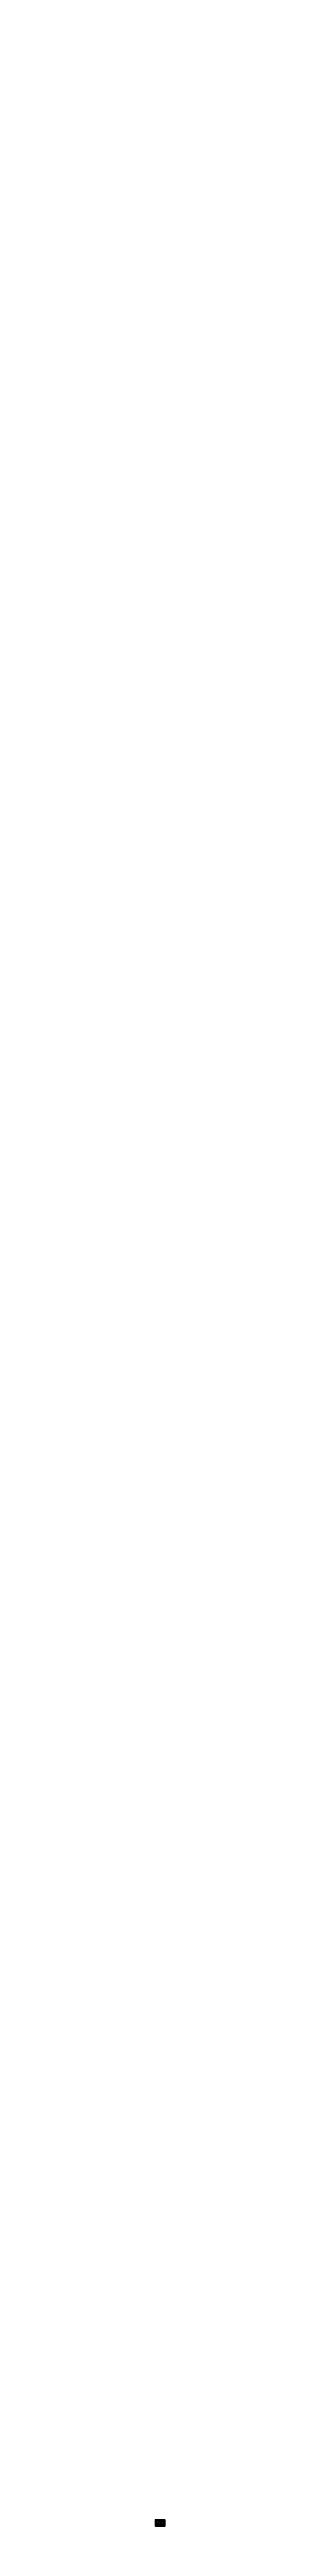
# Paper-space layout 'A4.3' of a CAD drawing. Header units: inches. Extents: x 0 to 17, y 0 to 3974.
# The model-space entities are those that its viewports show. They can reach past a viewport. Long polylines and large blocks are cut down to what shows.
import ezdxf

# ---------------------------------------------------------------- set-up
doc = ezdxf.new("R2010")
doc.units = ezdxf.units.IN
doc.header["$MEASUREMENT"] = 0
for name, pattern in [('A131CUDHC$0$HIDDEN', [0.375, 0.25, -0.125]), ('A135CUDHH$0$HIDDEN', [0.375, 0.25, -0.125]), ('A135CUDHJ$0$HIDDEN', [0.375, 0.25, -0.125]), ('A135CUDHS$0$HIDDEN', [0.375, 0.25, -0.125]), ('CENTER', [2, 1.25, -0.25, 0.25, -0.25]), ('HIDDEN', [0.375, 0.25, -0.125])]:
    doc.linetypes.add(name, pattern=pattern)
doc.layers.get('0').update_dxf_attribs({"lineweight": 9})
doc.layers.add('0-NPLT', color=250, linetype='Continuous', plot=False)
for name, color, linetype, lineweight in [('1', 7, 'Continuous', 9), ('2', 7, 'Continuous', 18), ('3', 7, 'Continuous', 30), ('4', 7, 'Continuous', 40), ('5', 7, 'Continuous', 50), ('A-DIMSx', 7, 'Continuous', 9), ('A-SYMB', 7, 'Continuous', 18), ('A-TEXTx', 7, 'Continuous', 18), ('TB-11x17', 7, 'Continuous', 50)]:
    doc.layers.add(name, color=color, linetype=linetype, lineweight=lineweight)
doc.layers.get('0-NPLT').off()
doc.layers.get('Defpoints').freeze()
doc.styles.get("Standard").update_dxf_attribs({"font": 'arial.ttf'})
doc.dimstyles.get("Standard").update_dxf_attribs({"dimtxt": 3, "dimasz": 2, "dimexe": 0.03125, "dimexo": 0.0625, "dimgap": 0.03125, "dimtad": 0, "dimtoh": 1, "dimdec": 4, "dimlfac": 0.99985, "dimzin": 0, "dimdsep": 46, "dimlunit": 4, "dimtxsty": 'Standard', "dimblk": 'ARCHTICK', "dimblk1": 'ARCHTICK', "dimblk2": 'ARCHTICK', "dimcen": 0.09, "dimclrt": 256, "dimadec": 0, "dimazin": 0, "dimtfac": 1, "dimtdec": 4, "dimtofl": 0, "dimtmove": 0, "dimatfit": 3, "dimfxl": 1, "dimtolj": 1, "dimtzin": 0, "dimarcsym": 0})

# ---------------------------------------------------------------- blocks, each defined once
blk = doc.blocks.new('11x17 titleblock border')
at = {"layer": 'TB-11x17', "ltscale": 0.25}
blk.add_lwpolyline([(0.5, 0.1), (0.5, 10.6), (15.4, 10.6), (15.4, 0.1)], close=True, dxfattribs=at)
at = {"layer": 'TB-11x17', "lineweight": 0, "ltscale": 0.5, "insert": (0.4, 0.1), "char_height": 0.0312, "width": 3974.269, "attachment_point": 1, "rotation": 90}
blk.add_mtext("{\\fArial|b0|i0|c0|p34;THESE DRAWINGS ARE FREE FOR YOU TO SHARE, MODIFY, AND DUPLICATE. THIS WORK DOESN'T REPRESENT A LEGAL CONTRACT OR CONSTITUTE ARCHITECTURAL SERVICES. NO PERSON OR ORGANIZATION MAKES ANY WARRANTY REGARDING THE INFORMATION PROVIDED. THE CREATORS DISCLAIM LIABILITY FOR ANY DAMAGES RESULTING FROM ITS USE. THIS WORK IS AVAILABLE UNDER A CREATIVE COMMONS ATTRIBUTION SHARE-ALIKE LICENSE. SOME RIGHTS RESERVED. }", dxfattribs=at)
blk = doc.blocks.new('window elev 2448')
at = {"layer": '1', "lineweight": 5, "ltscale": 0.1}
for p, q in [((1005, 894), (999, 894)), ((1029, 894), (1035, 894))]:
    blk.add_line(p, q, dxfattribs=at)
at = {"layer": '2'}
for p, q in [((999, 900), (999, 840)), ((1035, 900), (999, 900)), ((999, 845), (1035, 845)), ((1035, 840), (999, 840)), ((1029, 869), (1005, 869)), ((1007, 871), (1007, 892)), ((1017, 892), (1007, 892)), ((1007, 871), (1017, 871)), ((1017, 868), (1007, 868)), ((1007, 847), (1007, 868)), ((1007, 847), (1017, 847)), ((1017, 871), (1017, 892)), ((1017, 847), (1017, 868)), ((1018, 871), (1018, 892)), ((1027, 892), (1018, 892)), ((1018, 871), (1027, 871)), ((1027, 868), (1018, 868)), ((1018, 847), (1018, 868)), ((1018, 847), (1027, 847)), ((1027, 871), (1027, 892)), ((1027, 847), (1027, 868)), ((1035, 900), (1035, 840))]:
    blk.add_line(p, q, dxfattribs=at)
at = {"layer": '2', "lineweight": 5, "ltscale": 0.1}
for p, q in [((1005, 846), (999, 846)), ((1029, 846), (1035, 846))]:
    blk.add_line(p, q, dxfattribs=at)
at = {"layer": '3'}
for p, q in [((1029, 894), (1005, 894)), ((1005, 894), (1005, 846)), ((1005, 846), (1029, 846)), ((1029, 894), (1029, 846))]:
    blk.add_line(p, q, dxfattribs=at)
blk = doc.blocks.new('window elev 3060')
for p, q in [((767, 906), (767, 840)), ((809, 906), (767, 906)), ((767, 840), (767, 834)), ((767, 839), (809, 839)), ((809, 834), (767, 834)), ((803, 869), (773, 869)), ((775, 871), (775, 898)), ((787, 898), (775, 898)), ((775, 871), (787, 871)), ((775, 841), (775, 868)), ((787, 868), (775, 868)), ((775, 841), (787, 841)), ((787, 871), (787, 898)), ((787, 841), (787, 868)), ((801, 898), (788, 898)), ((788, 871), (788, 898)), ((788, 871), (801, 871)), ((788, 841), (788, 868)), ((801, 868), (788, 868)), ((788, 841), (801, 841)), ((801, 871), (801, 898)), ((801, 841), (801, 868)), ((809, 906), (809, 840)), ((809, 840), (809, 834))]:
    blk.add_line(p, q)
at = {"lineweight": 5, "ltscale": 0.1}
for p, q in [((773, 840), (767, 840)), ((803, 840), (809, 840))]:
    blk.add_line(p, q, dxfattribs=at)
at = {"layer": '1', "lineweight": 5, "ltscale": 0.1}
for p, q in [((773, 900), (767, 900)), ((803, 900), (809, 900))]:
    blk.add_line(p, q, dxfattribs=at)
at = {"layer": '3'}
for p, q in [((803, 900), (773, 900)), ((773, 900), (773, 840)), ((773, 840), (803, 840)), ((803, 900), (803, 840))]:
    blk.add_line(p, q, dxfattribs=at)
blk = doc.blocks.new('_ArchTick')
at = {"color": 0, "linetype": 'ByBlock', "lineweight": 0, "const_width": 0.15}
blk.add_lwpolyline([(-0.5, -0.5), (0.5, 0.5)], dxfattribs=at)
blk = doc.blocks.new('BATT Insulation 3.5 INCH')
at = {"layer": '1'}
for q in [(5138, 4546), (5138, 4545)]:
    blk.add_line((5136, 4545), q, dxfattribs=at)
for centre, start, end in [((5135, 4546), 180, 285), ((5135, 4545), 73.826, 180), ((5138, 4545), 255, 105)]:
    blk.add_arc(centre, 0.5, start, end, dxfattribs=at)
blk = doc.blocks.new('WINDOW head marvin')
for p, q in [((5192, 4543), (5192, 4544)), ((5192, 4544), (5193, 4544)), ((5192, 4543), (5193, 4543)), ((5192, 4543), (5193, 4543)), ((5192, 4543), (5193, 4543)), ((5192, 4543), (5192, 4543)), ((5192, 4543), (5192, 4543)), ((5193, 4544), (5193, 4543)), ((5193, 4543), (5193, 4543)), ((5193, 4543), (5193, 4543)), ((5193, 4543), (5193, 4543))]:
    blk.add_line(p, q)
blk.add_arc((5192, 4543), 0.0375, 90, 270)
at = {"layer": '1'}
for p, q in [((5195, 4544), (5195, 4544)), ((5197, 4545), (5198, 4545)), ((5197, 4545), (5197, 4545)), ((5198, 4545), (5198, 4544))]:
    blk.add_line(p, q, dxfattribs=at)
for centre, radius, start, end in [((5196, 4545), 1.22, 180, 214.3665), ((5195, 4545), 1.61, 180, 205.3494), ((5195, 4542), 1.73, 90.1485, 116.3289), ((5195, 4541), 1.73, 77.3552, 117.6187), ((5195, 4542), 1.73, 79.5058, 121.3992), ((5195, 4541), 1.73, 77.3556, 101.5986), ((5196, 4545), 1.35, 180, 206.3986), ((5196, 4543), 0.837, 78.2906, 98.2714), ((5196, 4543), 0.837, 103.5024, 124.7861), ((5196, 4542), 1.51, 93.4901, 118.8111), ((5195, 4542), 1.73, 77.1796, 84.5879), ((5195, 4540), 1.73, 77.3556, 91.9028), ((5197, 4545), 1, 176.3938, 218.5912), ((5198, 4545), 1.83, 181.9696, 202.0611), ((5198, 4545), 1.08, 180, 219.5052)]:
    blk.add_arc(centre, radius, start, end, dxfattribs=at)
at = {"layer": '2', "linetype": 'A135CUDHH$0$HIDDEN', "ltscale": 0.25}
blk.add_line((5192, 4541), (5192, 4543, 0), dxfattribs=at)
at = {"layer": '3'}
for p, q in [((5194, 4542), (5194, 4541)), ((5194, 4542), (5194, 4541)), ((5194, 4541), (5194, 4542)), ((5194, 4541), (5194, 4542))]:
    blk.add_line(p, q, dxfattribs=at)
at = {"layer": '3', "linetype": 'Continuous'}
blk.add_line((5194, 4542), (5194, 4542), dxfattribs=at)
blk.add_line((5194, 4542), (5194, 4542), dxfattribs=at)
blk = doc.blocks.new('CA135')
for p, q in [((-0.1875, 0.556), (-0.1875, 0)), ((-0.1875, 0.556), (0.0375, 0.556)), ((-0.1875, 0), (0.1875, 0)), ((-0.125, 0.75), (0.0875, 0.75)), ((-0.125, 0.675), (-0.0725, 0.675)), ((-0.0725, 0.7), (0.0375, 0.7)), ((-0.0725, 0.675), (-0.0725, 0.7)), ((0.0375, 0.556), (0.0375, 0.7)), ((0.0875, 0.66), (0.0875, 0.75)), ((0.0875, 0.66), (0.1875, 0.66)), ((0.1875, 0), (0.1875, 0.66))]:
    blk.add_line(p, q)
blk.add_arc((-0.125, 0.7125), 0.0375, 90, 270)
blk = doc.blocks.new('A$C2A4979D4')
for p, q in [((0, 0), (-1, 0)), ((-1, 0), (-1, 0)), ((-1, 0), (-1, 0)), ((-1, 0), (-1, 0)), ((-1, 0), (-1, 0)), ((-1, 0), (-1, 0)), ((-1, 0), (-1, 0)), ((-1, 0), (-1, 0)), ((-1, 0), (-1, 0)), ((-1, 0), (-1, 0)), ((-1, 0), (-1, 0)), ((-1, 0), (-1, 0)), ((-1, 0), (-1, 0)), ((-1, 0), (-1, 0)), ((-1, 0), (-1, 0)), ((-1, 0), (-1, 0)), ((-1, 0), (-1, 0)), ((-1, 0), (-1, 0)), ((-1, 0), (-1, 0)), ((-1, 0), (-1, 0)), ((-1, 0), (-1, 0)), ((-1, 0), (-1, 0)), ((-1, 0), (-1, 0)), ((-1, 0), (-1, 0)), ((-1, 0), (-1, 0)), ((-1, 0), (-1, 0)), ((-1, 0), (-1, 0)), ((-1, 0), (-1, 0)), ((-1, 0), (-1, 0)), ((-1, 0), (-1, 0)), ((-1, 0), (-1, 0)), ((-1, 0), (-1, 0)), ((-1, 0), (-1, 0)), ((-1, 0), (-1, 0)), ((-1, 0), (-1, 0)), ((-1, 0), (-1, 0)), ((-1, 0), (-1, 0)), ((-1, 0), (-1, 0)), ((-1, 0), (-1, 0)), ((-1, 0), (-1, 0)), ((-1, 0), (-1, 0)), ((-1, 0), (-1, 0)), ((-1, 0), (-1, 0)), ((-1, 0), (-1, 0)), ((-1, 0), (-1, 0)), ((-1, 0), (-1, 0)), ((-1, 0), (-1, 0)), ((-1, 0), (-1, 0)), ((-1, 0), (-1, 0)), ((-1, 0), (-1, 0)), ((-1, 0), (-1, 0)), ((-1, 0), (-1, 0)), ((-1, 0), (-1, 0)), ((-1, 0), (-1, 0)), ((-1, -1), (-1, -1)), ((-1, -1), (-1, 0)), ((-1, 0), (-1, 0)), ((-1, 0), (-1, 0)), ((-1, 0), (-1, 0)), ((-1, 0), (-1, 0)), ((-1, 0), (-1, 0)), ((-1, 0), (-1, 0)), ((-1, 0), (0, 0)), ((-1, -1), (-1, -1)), ((-1, -1), (-1, -1)), ((0, 0), (0, 0)), ((0, 0), (0, 0)), ((0, 0), (0, 0)), ((0, 0), (0, 0)), ((0, 0), (0, 0)), ((0, 0), (0, -1)), ((0, -1), (0, -1)), ((0, -1), (0, -1)), ((0, -1), (0, -1)), ((0, -1), (0, -1)), ((0, -1), (0, -1)), ((0, -1), (0, -1)), ((0, -1), (0, 0)), ((0, 0), (0, 0)), ((0, 0), (0, 0)), ((0, 0), (0, 0)), ((0, 0), (0, 0)), ((0, 0), (0, 0)), ((0, 0), (0, 0)), ((0, 0), (0, 0)), ((0, 0), (0, 0)), ((0, 0), (0, 0)), ((0, 0), (0, 0)), ((0, 0), (0, 0)), ((0, 0), (0, 0)), ((0, 0), (0, 0)), ((0, 0), (0, 0)), ((0, 0), (0, 0)), ((0, 0), (0, 0)), ((0, 0), (0, 0)), ((0, 0), (0, 0)), ((0, 0), (0, 0)), ((0, 0), (0, 0)), ((0, 0), (0, 0)), ((0, 0), (0, 0)), ((0, 0), (0, 0)), ((0, 0), (0, 0)), ((0, 0), (0, 0)), ((0, 0), (0, -1)), ((0, -1), (0, -1)), ((0, -1), (0, -1)), ((0, -1), (0, -1)), ((0, -1), (0, -1)), ((0, -1), (0, -1)), ((0, -1), (0, 0)), ((0, 0), (0, 0)), ((0, 0), (0, 0)), ((0, 0), (0, 0)), ((0, 0), (0, 0)), ((0, 0), (0, 0)), ((0, 0), (0, 0)), ((0, 0), (0, 0)), ((0, 0), (0, 0)), ((0, 0), (0, 0)), ((0, -1), (0, -1)), ((0, -1), (0, -1)), ((0, -1), (0, -1))]:
    blk.add_line(p, q)
for centre, radius, start, end in [((0, 0), 0.0275, 0, 180), ((-1, 0), 0.0312, 38.0272, 141.9728), ((-1, -1), 0.0275, 98.0082, 179.9903), ((-1, 0), 0.0275, 278.0084, 359.9899), ((-1, 0), 0.0276, 94.9772, 179.8964), ((-1, 0), 0.0273, 265.003, 85.003), ((-1, 0), 0.0275, 85.0152, 180.0264), ((-1, 0), 0.027, 180.016, 278.0249), ((-1, -1), 0.0275, 180.0448, 270.0384), ((-1, -1), 0.0275, 270, 90), ((-1, -1), 0.0275, 180.0448, 270.0387), ((0, -1), 0.0275, 270, 90), ((0, 0), 0.0313, 38.0263, 141.9737), ((0, 0), 0.0275, 278.0082, 359.9903), ((0, 0), 0.0275, 180.0197, 278.0346), ((0, -1), 0.0275, 180.0416, 0.0416)]:
    blk.add_arc(centre, radius, start, end)
blk = doc.blocks.new('WINDOW sill marvin')
at = {"layer": '1'}
blk.add_line((5193, 4522), (5193, 4522), dxfattribs=at)
for centre, radius, start, end in [((5193, 4522), 2.23, 6.5335, 37.6124), ((5191, 4521), 3.16, 10.1418, 28.5409), ((5193, 4522), 2.6, 5.2404, 34.6882), ((5193, 4521), 3.14, 9.0395, 34.5666), ((5196, 4528), 2.29, 269.5334, 284.0997), ((5196, 4528), 2.61, 269.2186, 296.9512), ((5196, 4528), 2.88, 266.8113, 291.6076), ((5196, 4527), 3.18, 265.9118, 276.2924), ((5192, 4521), 4.39, 12.4726, 31.1339), ((5196, 4528), 2.29, 290.2531, 301.6732), ((5196, 4527), 3.4, 281.1374, 288.5822), ((5198, 4523), 0.775, 94.097, 112.428), ((5197, 4523), 0.772, 87.3337, 107.3394), ((5196, 4527), 3.18, 277.8336, 288.152), ((5194, 4522), 3.07, 12.3214, 37.7587), ((5197, 4522), 0.538, 80.3381, 109.0434)]:
    blk.add_arc(centre, radius, start, end, dxfattribs=at)
at = {"layer": '2', "linetype": 'A135CUDHS$0$HIDDEN', "ltscale": 0.25}
blk.add_line((5192, 4528), (5192, 4523), dxfattribs=at)
at = {"layer": '3'}
for p, q in [((5196, 4528), (5196, 4526)), ((5196, 4528), (5196, 4526)), ((5196, 4526), (5196, 4526)), ((5197, 4526), (5197, 4528)), ((5197, 4526), (5197, 4528)), ((5197, 4523), (5198, 4523)), ((5197, 4523), (5197, 4523)), ((5198, 4523), (5198, 4523))]:
    blk.add_line(p, q, dxfattribs=at)
at = {"layer": '3', "linetype": 'Continuous'}
blk.add_line((5196, 4526), (5197, 4526), dxfattribs=at)
blk.add_line((5196, 4526), (5197, 4526), dxfattribs=at)
at = {"layer": '3'}
for name, p in [('CA135', (5193, 4523)), ('A$C2A4979D4', (5193, 4522))]:
    blk.add_blockref(name, p, dxfattribs=at)
blk = doc.blocks.new('A131')
for p, q in [((0.286, 0.3625), (0, 0.3625)), ((0, 0.3625), (0, -0.3625)), ((0.286, 0.3625), (0.286, -0.3625)), ((0.286, -0.3625), (0, -0.3625))]:
    blk.add_line(p, q)
blk = doc.blocks.new('WINDOW intermed marvin')
at = {"layer": '1'}
for p, q in [((5195, 4535), (5195, 4535)), ((5195, 4535), (5195, 4535)), ((5196, 4535), (5195, 4535)), ((5195, 4535), (5196, 4535)), ((5195, 4535), (5195, 4535)), ((5195, 4535), (5195, 4535)), ((5196, 4535), (5195, 4535)), ((5195, 4535), (5195, 4535)), ((5195, 4535), (5196, 4535)), ((5195, 4535), (5195, 4535)), ((5195, 4535), (5195, 4535)), ((5195, 4534), (5195, 4534)), ((5195, 4533), (5195, 4533)), ((5196, 4536), (5196, 4536)), ((5196, 4535), (5196, 4536)), ((5196, 4536), (5196, 4535)), ((5196, 4535), (5196, 4535)), ((5196, 4535), (5196, 4535)), ((5196, 4535), (5196, 4535)), ((5196, 4535), (5196, 4535)), ((5196, 4535), (5196, 4535)), ((5196, 4535), (5196, 4535)), ((5196, 4535), (5196, 4535)), ((5196, 4535), (5196, 4535)), ((5196, 4535), (5196, 4535)), ((5196, 4535), (5196, 4535)), ((5196, 4535), (5196, 4535)), ((5196, 4535), (5196, 4535)), ((5197, 4535), (5197, 4535))]:
    blk.add_line(p, q, dxfattribs=at)
for centre, radius, start, end in [((5194, 4537, 0), 2.57, 273.9025, 298.8838), ((5193, 4537), 3.55, 274.2437, 277.7751), ((5193, 4537), 3.55, 279.4427, 290.5326), ((5194, 4536, 0), 1.27, 290.435, 306.9149), ((5195, 4535), 0.03, 90, 179), ((5196, 4536), 0.032, 90, 185), ((5194, 4535), 1.8, 305.9896, 336.5556), ((5195, 4535), 1.45, 319.331, 0.7075), ((5196, 4535), 0.032, 185, 270), ((5196, 4535), 0.032, 270, 359), ((5195, 4534), 2.05, 321.0719, 8.2861)]:
    blk.add_arc(centre, radius, start, end, dxfattribs=at)
at = {"layer": '1', "extrusion": (0, 0, -1)}
for centre, radius, start, end in [((-5195, 4535), 0.032, 270, 325), ((-5196, 4536), 0.032, 90, 175), ((-5196, 4535), 0.02, 270, 355), ((-5196, 4535), 0.535, 100.7754, 114.1749), ((-5196, 4535), 0.032, 181, 269.8194), ((-5196, 4535), 0.032, 90, 179), ((-5197, 4535), 0.03, 90.001, 170)]:
    blk.add_arc(centre, radius, start, end, dxfattribs=at)
at = {"layer": '1', "linetype": 'Continuous'}
for centre, radius, start, end in [((5195, 4535), 0.032, 90, 215), ((5196, 4535), 0.01, 0, 65.8251), ((5196, 4535), 0.03, 5, 90)]:
    blk.add_arc(centre, radius, start, end, dxfattribs=at)
at = {"layer": '1', "extrusion": (0, 0, -1)}
blk.add_ellipse((5196, 4535), major_axis=(0.00131, -0.00021), ratio=0.740847, start_param=1.355413, end_param=1.455599, dxfattribs=at)
at = {"layer": '1'}
for points, knots in [([(5195, 4535), (5195, 4535), (5195, 4535), (5195, 4535), (5195, 4535), (5195, 4535), (5195, 4535)], [0, 0, 0, 0, 0.741765, 0.741765, 0.741765, 1.48353, 1.48353, 1.48353, 1.48353]), ([(5195, 4535), (5195, 4535), (5195, 4535), (5195, 4535), (5195, 4535), (5195, 4535), (5195, 4535), (5195, 4535), (5195, 4535), (5195, 4535), (5195, 4535), (5195, 4535), (5195, 4535)], [0.017453, 0.017453, 0.017453, 0.017453, 0.419827, 0.419827, 0.419827, 0.794124, 0.794124, 0.794124, 1.168422, 1.168422, 1.168422, 1.570796, 1.570796, 1.570796, 1.570796]), ([(5196, 4535), (5196, 4535), (5196, 4535), (5196, 4535), (5196, 4535), (5196, 4535), (5196, 4535), (5196, 4535), (5196, 4535), (5196, 4535), (5196, 4535), (5196, 4535), (5196, 4535), (5196, 4535), (5196, 4535), (5196, 4535), (5196, 4535), (5196, 4535), (5196, 4535)], [0, 0, 0, 0, 0.234375, 0.234375, 0.234375, 0.25, 0.25, 0.25, 0.5, 0.5, 0.5, 0.734375, 0.734375, 0.734375, 0.75, 0.75, 0.75, 1, 1, 1, 1]), ([(5196, 4535), (5196, 4535), (5196, 4535), (5196, 4535), (5196, 4535), (5196, 4535), (5196, 4535), (5196, 4535), (5196, 4535), (5196, 4535), (5196, 4535), (5196, 4535), (5196, 4535), (5196, 4535), (5196, 4535), (5197, 4535), (5197, 4535), (5197, 4535), (5197, 4535), (5197, 4535), (5197, 4535), (5197, 4535)], [0, 0, 0, 0, 0.1230469, 0.1230469, 0.1230469, 0.125, 0.125, 0.125, 0.2460937, 0.2460937, 0.2460937, 0.25, 0.25, 0.25, 0.3671875, 0.3671875, 0.3671875, 0.375, 0.375, 0.375, 0.5, 0.5, 0.5, 0.5]), ([(5196, 4535), (5196, 4535), (5196, 4535), (5196, 4535), (5196, 4535), (5196, 4535), (5196, 4535)], [0, 0, 0, 0, 0.0000125592, 0.0000125592, 0.0000125592, 0.0001004692, 0.0001004692, 0.0001004692, 0.0001004692]), ([(5196, 4535), (5196, 4535), (5196, 4535), (5196, 4535), (5196, 4535), (5196, 4535), (5196, 4535), (5196, 4535), (5196, 4535), (5196, 4535), (5196, 4535), (5196, 4535), (5196, 4535)], [0, 0, 0, 0, 0.000680466, 0.000680466, 0.000680466, 0.001360932, 0.001360932, 0.001360932, 0.002041397, 0.002041397, 0.002041397, 0.002545353, 0.002545353, 0.002545353, 0.002545353]), ([(5196, 4535), (5196, 4535), (5196, 4535), (5196, 4535), (5196, 4535), (5196, 4535), (5196, 4535), (5196, 4535), (5196, 4535), (5196, 4535), (5196, 4535), (5196, 4535), (5196, 4535), (5196, 4535), (5196, 4535), (5196, 4535), (5196, 4535), (5196, 4535), (5196, 4535)], [0, 0, 0, 0, 0.001410731, 0.001410731, 0.001410731, 0.002821462, 0.002821462, 0.002821462, 0.003526827, 0.003526827, 0.003526827, 0.004232193, 0.004232193, 0.004232193, 0.004937558, 0.004937558, 0.004937558, 0.005642923, 0.005642923, 0.005642923, 0.005642923]), ([(5196, 4535), (5196, 4535), (5196, 4535), (5196, 4535), (5196, 4535), (5196, 4535), (5196, 4535), (5196, 4535), (5196, 4535), (5196, 4535), (5196, 4535), (5196, 4535), (5196, 4535), (5196, 4535), (5196, 4535), (5196, 4535)], [0.000099897, 0.000099897, 0.000099897, 0.000099897, 0.001488123, 0.001488123, 0.001488123, 0.001538084, 0.001538084, 0.001538084, 0.002232203, 0.002232203, 0.002232203, 0.002257177, 0.002257177, 0.002257177, 0.002976271, 0.002976271, 0.002976271, 0.002976271]), ([(5196, 4535), (5196, 4535), (5196, 4535), (5196, 4535), (5196, 4535), (5196, 4535), (5196, 4535), (5196, 4535), (5196, 4535), (5196, 4535)], [0, 0, 0, 0, 0.0474243, 0.0474243, 0.0973234, 0.0973234, 0.1472671, 0.1472671, 0.2022197, 0.2022197, 0.2022197, 0.2022197])]:
    blk.add_open_spline(points, degree=3, knots=knots, dxfattribs=at)
at = {"layer": '2', "linetype": 'A131CUDHC$0$HIDDEN', "ltscale": 0.25}
blk.add_line((5192, 4536, 0), (5192, 4532), dxfattribs=at)
at = {"layer": '3'}
for p, q in [((5194, 4534), (5194, 4536)), ((5194, 4534), (5194, 4536)), ((5194, 4536), (5194, 4534)), ((5194, 4536), (5194, 4534)), ((5194, 4535), (5195, 4535)), ((5194, 4535), (5194, 4535)), ((5195, 4535), (5194, 4535)), ((5194, 4534), (5195, 4534)), ((5194, 4534), (5194, 4534)), ((5194, 4534), (5194, 4534)), ((5194, 4534), (5194, 4534)), ((5194, 4534), (5194, 4534)), ((5194, 4534), (5194, 4534)), ((5194, 4533), (5194, 4534)), ((5194, 4534), (5194, 4534)), ((5194, 4534), (5194, 4534)), ((5194, 4533), (5194, 4533)), ((5194, 4533), (5194, 4533)), ((5194, 4533), (5194, 4533)), ((5194, 4533), (5194, 4533)), ((5194, 4533), (5194, 4533)), ((5194, 4533), (5194, 4533)), ((5194, 4533), (5194, 4533)), ((5195, 4533), (5194, 4533)), ((5195, 4535), (5195, 4534)), ((5195, 4535), (5195, 4535)), ((5195, 4535), (5195, 4535)), ((5195, 4534), (5195, 4535)), ((5195, 4534), (5195, 4534)), ((5195, 4534), (5195, 4534)), ((5195, 4533), (5195, 4533)), ((5195, 4533), (5195, 4533)), ((5196, 4534), (5196, 4532)), ((5196, 4534), (5196, 4532)), ((5197, 4532), (5197, 4534)), ((5197, 4532), (5197, 4534))]:
    blk.add_line(p, q, dxfattribs=at)
at = {"layer": '3', "linetype": 'Continuous'}
for p, q in [((5194, 4535), (5194, 4535)), ((5194, 4534), (5194, 4534)), ((5196, 4534), (5197, 4534)), ((5196, 4533), (5197, 4533))]:
    blk.add_line(p, q, dxfattribs=at)
at = {"layer": '3', "extrusion": (0, 0, -1)}
for centre, radius, start, end in [((-5194, 4535), 0.02, 0.0014, 90.0014), ((-5194, 4534), 0.02, 300.0014, 0.0014), ((-5194, 4534), 0.02, 0.0014, 60.0014), ((-5194, 4533), 0.02, 270.0014, 0.0014), ((-5194, 4533), 0.02, 270.0014, 0.0014), ((-5194, 4533), 0.02, 220.0014, 270.0014), ((-5194, 4533), 0.02, 270.0014, 320.0014), ((-5195, 4535), 0.02, 90.0014, 180.0014), ((-5195, 4535), 0.109, 110.0334, 180.0014), ((-5195, 4535), 0.02, 90.0014, 160.2134), ((-5195, 4534), 0.02, 180.0014, 270.0014), ((-5195, 4533), 0.02, 180.0014, 270.0014), ((-5195, 4533), 0.02, 90.0014, 180.0014)]:
    blk.add_arc(centre, radius, start, end, dxfattribs=at)
at = {"layer": '3'}
for centre, radius, start, end in [((5194, 4535), 0.02, 7.9986, 72.541), ((5194, 4534), 0.0425, 269.9986, 89.9986), ((5194, 4533), 0.02, 359.9986, 89.9986), ((5194, 4533), 0.0425, 359.9986, 179.9986), ((5195, 4535), 0.172, 199.7866, 249.9666), ((5195, 4535), 0.02, 359.9986, 89.4825), ((5195, 4534), 0.031, 179.9986, 269.9986), ((5195, 4534), 0.031, 89.9986, 179.9986)]:
    blk.add_arc(centre, radius, start, end, dxfattribs=at)
blk.add_blockref('A131', (5192, 4534), dxfattribs=at)
blk = doc.blocks.new('DOOR sill marvin')
at = {"layer": '1'}
for p, q in [((5210, 4526), (5210, 4528)), ((5210, 4528), (5210, 4528)), ((5210, 4528), (5210, 4528)), ((5210, 4528), (5210, 4528)), ((5210, 4528), (5210, 4528)), ((5210, 4528), (5210, 4528)), ((5210, 4528), (5210, 4528)), ((5210, 4528), (5210, 4528)), ((5210, 4528), (5210, 4528)), ((5210, 4528), (5210, 4528)), ((5210, 4528), (5210, 4528)), ((5210, 4528), (5210, 4528)), ((5210, 4527), (5210, 4527)), ((5210, 4527), (5210, 4527)), ((5210, 4526), (5210, 4527)), ((5210, 4527), (5210, 4527)), ((5210, 4527), (5210, 4527)), ((5210, 4527), (5210, 4527)), ((5210, 4527), (5210, 4527)), ((5210, 4527), (5210, 4527)), ((5210, 4527), (5210, 4527)), ((5210, 4527), (5210, 4527)), ((5210, 4526), (5210, 4527)), ((5210, 4526), (5210, 4526)), ((5210, 4526), (5210, 4526)), ((5210, 4526), (5210, 4526)), ((5210, 4526), (5210, 4526)), ((5210, 4526), (5210, 4526)), ((5210, 4526), (5210, 4526)), ((5210, 4526), (5210, 4526))]:
    blk.add_line(p, q, dxfattribs=at)
for points in [[(5209, 4522, -0.117027), (5209, 4522, -0.332154), (5209, 4522, -0.492199), (5209, 4522, 0.307207), (5209, 4522, -0.026721), (5209, 4522), (5209, 4522, 0.063854), (5209, 4522, -0.307207), (5209, 4522, 0.492199), (5209, 4522, 0.332154), (5209, 4522, 0.09131), (5209, 4522, 0.196232)], [(5210, 4526), (5210, 4526, 1), (5210, 4526), (5210, 4526, -4.791288)]]:
    blk.add_lwpolyline(points, format="xyb", close=True, dxfattribs=at)
blk.add_lwpolyline([(5210, 4526, 0.020613), (5210, 4526), (5210, 4526, 0.329867), (5210, 4526), (5210, 4526, -0.381102), (5210, 4526), (5210, 4525, 1), (5210, 4525), (5210, 4526, 0.414214), (5210, 4526), (5210, 4526, -0.329867), (5210, 4526), (5210, 4526, -0.688575), (5210, 4526, 0.168246), (5210, 4526), (5210, 4526, 1), (5210, 4526), (5210, 4526, 0.195629), (5210, 4526, -0.602499), (5210, 4526), (5210, 4526, 0.020613), (5210, 4526), (5210, 4526)], format="xyb", dxfattribs=at)
for centre, radius, start, end in [((5209, 4528), 3.1, 262.5025, 293.1599), ((5209, 4528), 3.62, 266.0575, 292.3252), ((5209, 4526), 3.35, 270.3199, 292.8616), ((5210, 4527), 0.401, 265.1173, 313.3381), ((5210, 4527), 0.758, 264.5759, 295.8728), ((5211, 4526), 0.459, 263.1452, 286.5309)]:
    blk.add_arc(centre, radius, start, end, dxfattribs=at)
at = {"layer": '2'}
blk.add_line((5210, 4528), (5210, 4526), dxfattribs=at)
blk.add_line((5210, 4528), (5210, 4526), dxfattribs=at)
for points in [[(5208, 4521), (5208, 4520, -0.383864), (5208, 4520), (5207, 4520), (5206, 4520, -0.198912), (5206, 4520), (5206, 4520, -0.668179), (5206, 4520), (5206, 4520, 0.414214), (5206, 4521), (5206, 4521, -0.383864), (5206, 4521), (5208, 4521, -0.445229)], [(5208, 4522, 1), (5208, 4522), (5209, 4522, -0.482343), (5209, 4522), (5209, 4522, 0.424475), (5209, 4522), (5209, 4522, 0.414214), (5209, 4522), (5209, 4522, -0.267949), (5209, 4522), (5209, 4522, 0.267949), (5209, 4522), (5209, 4522, 0.267949), (5209, 4522), (5209, 4522, -0.267949), (5209, 4522), (5209, 4522, 1), (5209, 4522), (5209, 4522, -0.414214), (5209, 4522), (5209, 4522, -0.311952), (5209, 4522, 0.691164), (5209, 4522, -0.311952), (5209, 4522), (5209, 4522, -0.424475), (5209, 4522), (5209, 4522), (5209, 4522), (5209, 4522, 0.668179), (5209, 4523), (5209, 4522, -0.482343), (5209, 4522, 0.482343), (5209, 4522)], [(5209, 4522), (5209, 4522, -0.222434), (5209, 4522, 0.222434), (5209, 4522), (5209, 4522, 0.222434), (5209, 4522, -0.222434), (5209, 4522), (5209, 4520, -0.383864), (5209, 4520), (5208, 4520, -0.445229), (5208, 4520), (5208, 4521, -0.383864), (5208, 4521), (5208, 4521, 0.383864), (5208, 4522), (5208, 4522, -0.222434), (5208, 4522, 0.222434), (5208, 4522), (5208, 4522, 0.222434), (5208, 4522, -0.222434), (5208, 4522), (5208, 4522, -0.414214), (5208, 4522), (5209, 4522, -0.414214)], [(5209, 4521), (5211, 4521, -0.445229), (5211, 4521), (5211, 4521, -0.078702), (5211, 4521), (5210, 4521, -0.296213), (5210, 4521), (5209, 4520, -0.445229), (5209, 4520), (5209, 4521, -0.383864)]]:
    blk.add_lwpolyline(points, format="xyb", close=True, dxfattribs=at)
at = {"layer": '3'}
for p, q in [((5209, 4527), (5209, 4528)), ((5209, 4528), (5209, 4528)), ((5209, 4528), (5209, 4528)), ((5209, 4526), (5209, 4527)), ((5210, 4526), (5209, 4526)), ((5211, 4528), (5210, 4528)), ((5210, 4528), (5210, 4527)), ((5210, 4526), (5210, 4528)), ((5210, 4527), (5210, 4526)), ((5210, 4526), (5210, 4526)), ((5210, 4526), (5210, 4526)), ((5211, 4528), (5211, 4528))]:
    blk.add_line(p, q, dxfattribs=at)
for points in [[(5209, 4522), (5208, 4522, 0.414214), (5208, 4522), (5208, 4522, 0.267949), (5208, 4522, -0.57735), (5208, 4522, 0.258166), (5208, 4522, -0.373402), (5208, 4522), (5208, 4522, 0.21488), (5208, 4522, -0.450564), (5208, 4522, 0.21488), (5208, 4522), (5207, 4521, 0.21488), (5207, 4521, -0.450564), (5207, 4521, 0.21488), (5207, 4521), (5207, 4521, 0.21488), (5207, 4521, -0.450564), (5207, 4521, 0.21488), (5207, 4521), (5206, 4521, 0.383864), (5206, 4521), (5206, 4521, -0.414214), (5206, 4521), (5206, 4521, -0.414214), (5206, 4521), (5206, 4521, 1), (5206, 4521), (5206, 4521, -0.414214), (5206, 4521), (5205, 4521, 0.414214), (5205, 4521), (5205, 4520, 0.980192), (5205, 4520, -0.653806), (5205, 4520), (5206, 4520, 0.198912), (5206, 4520), (5207, 4520, 0.406535), (5207, 4520, -0.406535), (5207, 4520), (5208, 4520, -0.406535), (5208, 4520, 0.451101), (5208, 4520, 0.407212), (5208, 4520), (5208, 4520, -0.334595), (5208, 4520), (5209, 4520, -0.39391), (5209, 4520), (5209, 4520, 0.36397), (5209, 4520), (5209, 4520, 0.36397), (5209, 4520), (5209, 4520, -0.334595), (5209, 4520), (5210, 4520), (5210, 4520, 0.316201), (5210, 4520, -0.287633), (5210, 4520), (5210, 4520, -0.542956), (5210, 4520), (5210, 4520, 0.509525), (5210, 4520), (5211, 4520, 0.854081), (5211, 4520), (5210, 4520, -0.198912), (5210, 4520, -0.198912), (5210, 4520), (5211, 4521, 0.078702), (5211, 4521), (5211, 4522, 0.7981), (5211, 4522, -0.260357), (5211, 4522), (5209, 4521, 0.09516), (5209, 4521, -0.564297), (5209, 4521), (5209, 4522, 0.267949), (5209, 4522, -0.57735), (5209, 4522, 0.267949), (5209, 4522), (5209, 4522, 0.414214)], [(5211, 4526, 0.216043), (5211, 4526), (5211, 4526), (5211, 4526, 0.328318), (5211, 4526, -0.213304), (5210, 4527, 0.316251), (5210, 4527), (5210, 4527), (5210, 4526, -0.188551), (5210, 4526, 0.206686), (5210, 4526), (5210, 4526), (5210, 4526, -1), (5210, 4526), (5210, 4526), (5210, 4526), (5210, 4526), (5211, 4526), (5211, 4526)]]:
    blk.add_lwpolyline(points, format="xyb", close=True, dxfattribs=at)
for points in [[(5209, 4525), (5209, 4526, -0.414214), (5209, 4526), (5209, 4526, 0.098491), (5209, 4526, 0.096914), (5209, 4526), (5209, 4526, -0.668179), (5209, 4526), (5209, 4526, -0.198912), (5209, 4526), (5209, 4526, 0.198912), (5209, 4526), (5209, 4526, 0.271292), (5209, 4526, 0.26128), (5209, 4526), (5209, 4526, 0.26128), (5209, 4526), (5209, 4527, 0.668179), (5209, 4527), (5209, 4526), (5209, 4526, 0.414214), (5209, 4526), (5209, 4525)], [(5211, 4525), (5211, 4526, 0.213687), (5211, 4526), (5211, 4526), (5211, 4526), (5210, 4526), (5210, 4525), (5210, 4525), (5210, 4526), (5210, 4526, 0.344328), (5210, 4526), (5209, 4526), (5209, 4526), (5209, 4526), (5209, 4526, 0.773434), (5209, 4526, -0.281456), (5209, 4526), (5209, 4526), (5209, 4526), (5209, 4526), (5209, 4526), (5209, 4526), (5209, 4525)], [(5209, 4525), (5209, 4522, 0.414214), (5209, 4522), (5209, 4522, 0.404026), (5209, 4522), (5209, 4522, -0.404026), (5209, 4522), (5209, 4522, -0.414214), (5209, 4522), (5209, 4522, 0.414214), (5210, 4522), (5211, 4522, 0.414214), (5211, 4522), (5211, 4525)], [(5209, 4525), (5209, 4522, 0.339454), (5209, 4522), (5209, 4522), (5209, 4522, 0.414214), (5209, 4522), (5209, 4522), (5209, 4522), (5209, 4522), (5209, 4522), (5209, 4522), (5209, 4522), (5209, 4522), (5209, 4522), (5209, 4522), (5209, 4522), (5209, 4522), (5209, 4522), (5209, 4522), (5209, 4522), (5209, 4522), (5209, 4522), (5209, 4522), (5209, 4522), (5209, 4522), (5209, 4522), (5209, 4522), (5209, 4522, 0.414214), (5209, 4522), (5209, 4522, 0.414214), (5209, 4522), (5209, 4522, -0.414214), (5209, 4522), (5209, 4522), (5209, 4522, -0.339454), (5209, 4522), (5209, 4525)]]:
    blk.add_lwpolyline(points, format="xyb", dxfattribs=at)
blk = doc.blocks.new('DOOR header marvin')
at = {"layer": '1'}
for points in [[(5207, 4548, 0.57735), (5207, 4548), (5207, 4548, 0.267949), (5207, 4548)], [(5210, 4543), (5210, 4543, 0.020613), (5210, 4543), (5210, 4544, -0.602499), (5210, 4544, 0.195629), (5210, 4544), (5210, 4544, 1), (5210, 4544)], [(5210, 4544), (5210, 4544, 0.168246), (5210, 4544, -0.688575), (5210, 4544), (5210, 4544, -0.329867), (5210, 4544), (5210, 4544, 0.414214), (5210, 4544), (5210, 4544, 1), (5210, 4544), (5210, 4544, -0.381102), (5210, 4544), (5210, 4544, 0.329867), (5210, 4544), (5210, 4543, 0.020613), (5210, 4543)]]:
    blk.add_lwpolyline(points, format="xyb", dxfattribs=at)
blk.add_lwpolyline([(5210, 4543), (5210, 4543, -1), (5210, 4543), (5210, 4543), (5210, 4543, 4.791288)], format="xyb", close=True, dxfattribs=at)
for centre, radius, start, end in [((5205, 4549), 1.92, 332.728, 3.0217), ((5206, 4549), 1.84, 331.606, 359.2515), ((5208, 4548), 1.7, 340.3434, 11.5906), ((5211, 4543), 3.48, 97.5482, 127.2696), ((5211, 4542), 3.11, 99.5634, 134.1075), ((5209, 4548), 1.37, 330.5087, 16.4415), ((5210, 4543), 0.401, 46.6619, 94.8827), ((5210, 4543), 0.758, 64.1272, 95.4241), ((5211, 4543), 0.459, 73.4691, 96.8548)]:
    blk.add_arc(centre, radius, start, end, dxfattribs=at)
at = {"layer": '2'}
blk.add_lwpolyline([(5206, 4549, 0.414214), (5206, 4549), (5205, 4549, 0.414214), (5205, 4549), (5205, 4549, -0.414214), (5205, 4549), (5205, 4549, 0.414214), (5205, 4549), (5205, 4548, 0.414214), (5205, 4548), (5206, 4548, 0.414214), (5206, 4548), (5206, 4548, 0.315168), (5206, 4548, -0.547927), (5206, 4548, -1), (5206, 4548, 2.408577), (5206, 4548, -1), (5206, 4548, -0.547927), (5206, 4548, 0.315168), (5206, 4548), (5206, 4548, 0.414214), (5206, 4548), (5206, 4548, 0.414214), (5206, 4548), (5206, 4549, 0.414214), (5206, 4549), (5206, 4549, -0.414214), (5206, 4549)], format="xyb", close=True, dxfattribs=at)
for points in [[(5207, 4548), (5207, 4548, -0.414214), (5206, 4548), (5206, 4548, -0.414214), (5206, 4548), (5206, 4549, 0.31589), (5206, 4549, -0.31589), (5206, 4549), (5206, 4549, -0.414214), (5206, 4549), (5207, 4549, -0.414214), (5207, 4549), (5207, 4549, 1), (5207, 4549)], [(5208, 4548, 1), (5208, 4548), (5208, 4548, -0.298217), (5208, 4548, 0.654654), (5208, 4548, -0.298217), (5208, 4548), (5209, 4548, -0.263144), (5209, 4548), (5209, 4548, -0.151687), (5209, 4548), (5209, 4547, -0.614608), (5209, 4547), (5209, 4547, 1), (5209, 4547), (5209, 4547, -0.238691), (5209, 4547), (5209, 4547, 1), (5209, 4547), (5209, 4548)], [(5209, 4548, 0.151687), (5209, 4548), (5209, 4548, -0.510798), (5209, 4548, 0.894123), (5209, 4548, -0.414214), (5209, 4548), (5209, 4548)], [(5209, 4548, 0.414214), (5209, 4548), (5209, 4548)], [(5209, 4547, 0.390559), (5209, 4547), (5209, 4547, 1), (5209, 4547), (5209, 4547, -0.193018), (5209, 4547), (5209, 4547, 0.280166), (5209, 4547, 0.819918), (5209, 4548), (5209, 4547, -0.700208), (5209, 4547)]]:
    blk.add_lwpolyline(points, format="xyb", dxfattribs=at)
at = {"layer": '3'}
for p, q in [((5209, 4544), (5210, 4544)), ((5209, 4544), (5209, 4541)), ((5210, 4544), (5210, 4544)), ((5210, 4544), (5210, 4541)), ((5210, 4544), (5210, 4541)), ((5210, 4544), (5210, 4541)), ((5210, 4543), (5210, 4543)), ((5210, 4543), (5210, 4543))]:
    blk.add_line(p, q, dxfattribs=at)
for points in [[(5206, 4549), (5205, 4549, 0.373886), (5205, 4549), (5205, 4549, 0.996678), (5205, 4549), (5205, 4549, -0.371985), (5205, 4549), (5206, 4549, -0.414214), (5206, 4549), (5206, 4549), (5206, 4549, 0.999976), (5206, 4549), (5206, 4549), (5206, 4549), (5206, 4549, 1.000062), (5206, 4549), (5206, 4549), (5206, 4549, 1), (5206, 4549), (5206, 4549), (5206, 4549, 0.999976), (5206, 4549), (5206, 4549), (5206, 4549), (5206, 4549, 0.999976), (5206, 4549), (5206, 4549), (5206, 4549, -0.414214), (5206, 4549), (5206, 4549, 0.435034), (5206, 4549), (5206, 4549, 0.418378), (5206, 4549), (5206, 4549, -0.42655), (5206, 4549), (5206, 4550, 1), (5206, 4550), (5206, 4549), (5206, 4549), (5206, 4549), (5206, 4549), (5206, 4549, -0.359982), (5206, 4549), (5206, 4549, -0.356392), (5206, 4549), (5206, 4549), (5206, 4549), (5206, 4549), (5206, 4549), (5206, 4549), (5206, 4549, 0.267308), (5206, 4549), (5206, 4549), (5206, 4549)], [(5211, 4544, -0.216043), (5211, 4544), (5211, 4543), (5211, 4543, -0.328318), (5211, 4543, 0.213304), (5210, 4543, -0.316251), (5210, 4543), (5210, 4543), (5210, 4543, 0.188551), (5210, 4543, -0.206686), (5210, 4543), (5210, 4544), (5210, 4544, 1), (5210, 4544), (5210, 4544), (5210, 4544), (5210, 4544), (5211, 4544), (5211, 4544)]]:
    blk.add_lwpolyline(points, format="xyb", close=True, dxfattribs=at)
for points in [[(5207, 4549, 0.414214), (5207, 4549), (5206, 4549, 0.215294), (5206, 4549), (5206, 4549, 0.403861), (5206, 4549, -0.430124), (5206, 4549, 0.429917), (5206, 4549, -0.429917), (5206, 4549, 0.429917), (5206, 4549, -0.429917), (5206, 4549, 0.429917), (5206, 4549, -0.20585), (5206, 4549, -1), (5206, 4549, -0.20585), (5206, 4549, 0.429917), (5206, 4549, -0.429917), (5206, 4549, 0.429917), (5206, 4549, -0.429917), (5206, 4549, 0.429917), (5206, 4549, -0.430124), (5206, 4549, 0.403861), (5206, 4549), (5206, 4549, 0.215294), (5206, 4549), (5206, 4549), (5206, 4549), (5206, 4549, -1), (5206, 4549), (5205, 4549, 0.676155), (5205, 4549), (5205, 4549, 0.618819), (5205, 4549), (5205, 4549), (5205, 4549, -0.414214), (5205, 4549), (5205, 4549, -0.414214), (5205, 4549), (5205, 4549, 0.414214), (5205, 4549), (5205, 4548, 0.414214), (5205, 4548), (5206, 4548, -0.414214), (5206, 4548), (5206, 4548, 0.414214), (5206, 4548), (5207, 4548, 0.414214), (5207, 4548)], [(5208, 4548, 0.414214), (5209, 4548), (5209, 4548, -1), (5209, 4548), (5209, 4548, 0.414214), (5209, 4548), (5209, 4548, -0.414214), (5209, 4548), (5209, 4548, 0.414214), (5209, 4548), (5211, 4548, 0.414214), (5211, 4548), (5211, 4549), (5210, 4549), (5210, 4549), (5209, 4549), (5209, 4549), (5209, 4549), (5209, 4549), (5208, 4549), (5208, 4549), (5208, 4549), (5208, 4549), (5207, 4549), (5207, 4549), (5207, 4549), (5207, 4549, -1), (5207, 4549), (5207, 4549, 0.431578), (5207, 4549), (5206, 4549, 0.39706), (5206, 4549), (5206, 4548, 0.02182), (5206, 4548), (5206, 4548, 0.388879), (5206, 4548)], [(5206, 4548, 0.414214), (5206, 4548), (5206, 4548, 0.383864), (5206, 4547), (5209, 4547, 1), (5209, 4547), (5209, 4547, -0.414214), (5209, 4547), (5209, 4547, -0.69108), (5209, 4547, 1.0874), (5209, 4547), (5209, 4547, 0.630953), (5209, 4547), (5209, 4547, -0.414214), (5209, 4547), (5206, 4548, -0.383864), (5206, 4548), (5206, 4548, -0.414214), (5206, 4548), (5207, 4548, 0.414214), (5207, 4548), (5207, 4548, 0.273442), (5207, 4548, 0.333757), (5207, 4548), (5207, 4548, 0.668179), (5207, 4548), (5207, 4548, -0.414214), (5207, 4548), (5207, 4548)], [(5209, 4548), (5208, 4548, 0.414214), (5208, 4548), (5208, 4548, -0.414214), (5208, 4548), (5207, 4548, -0.414214), (5207, 4548), (5207, 4548, 1), (5207, 4548), (5207, 4548, -0.414214), (5207, 4548), (5207, 4548, -0.026186), (5207, 4548), (5207, 4548, -0.383864), (5207, 4548), (5207, 4548, 0.108103), (5207, 4548), (5207, 4548, 0.804886), (5207, 4548)], [(5209, 4543), (5209, 4543, -0.281456), (5209, 4543, 0.773434), (5209, 4543), (5209, 4543), (5209, 4543), (5209, 4544), (5210, 4544, 0.344328), (5210, 4544), (5210, 4544), (5210, 4544), (5210, 4544), (5210, 4544), (5211, 4544), (5211, 4544), (5211, 4544, 0.213687), (5211, 4544), (5211, 4548, 0.414214), (5211, 4548), (5209, 4548, 0.404026), (5209, 4548), (5209, 4547, -0.404026), (5209, 4547), (5209, 4547, -0.404026), (5209, 4547), (5209, 4547, 0.404026), (5209, 4547), (5209, 4547, 0.414214), (5209, 4547), (5209, 4544), (5209, 4543), (5209, 4543), (5209, 4543)], [(5209, 4543), (5209, 4543, 0.198912), (5209, 4543), (5209, 4543, -0.198912), (5209, 4543), (5209, 4543, -0.668179), (5209, 4543), (5209, 4543, 0.198912), (5209, 4543), (5209, 4543, -0.414214), (5209, 4543), (5209, 4545), (5209, 4545), (5209, 4545), (5209, 4545), (5209, 4547), (5209, 4547), (5209, 4547), (5209, 4547), (5209, 4547, -0.339454), (5209, 4547), (5209, 4548), (5209, 4548, -0.414214), (5209, 4547), (5209, 4547, 0.414214), (5209, 4547), (5209, 4547, 0.414214), (5209, 4547), (5209, 4548, 0.414214), (5209, 4548), (5209, 4548), (5209, 4548, 0.339454), (5209, 4547), (5209, 4543, 0.414214), (5209, 4543), (5209, 4543), (5209, 4543, 0.668179), (5209, 4543), (5209, 4543, 0.26128), (5209, 4543), (5209, 4543, 0.58569), (5209, 4543)]]:
    blk.add_lwpolyline(points, format="xyb", dxfattribs=at)
blk = doc.blocks.new('DOOR jamb marvin')
at = {"layer": '1'}
for p, q in [((5207, 4512), (5207, 4512)), ((5207, 4512), (5207, 4512)), ((5207, 4512), (5207, 4512)), ((5207, 4512), (5207, 4512)), ((5207, 4511), (5207, 4512)), ((5211, 4512), (5207, 4512)), ((5211, 4511), (5211, 4511))]:
    blk.add_line(p, q, dxfattribs=at)
for points in [[(5206, 4509, 1), (5206, 4509), (5206, 4509, -0.298217), (5206, 4509, 0.654654), (5206, 4509, -0.298217), (5206, 4509), (5206, 4509, -0.263144), (5206, 4509), (5207, 4510, -0.151687), (5207, 4510), (5207, 4510, -0.614608), (5207, 4510), (5207, 4510, 1), (5207, 4510), (5207, 4510, -0.238691), (5207, 4510), (5207, 4510, 1), (5207, 4510), (5207, 4510, -0.417273), (5207, 4510, 1), (5207, 4510, 0.381481), (5207, 4510, -0.690013), (5207, 4510)], [(5206, 4510), (5206, 4510, 0.414214), (5206, 4510, -0.894123), (5206, 4510, 0.510798), (5206, 4510), (5207, 4510, -0.151687), (5207, 4510)], [(5206, 4510), (5206, 4510, 0.932515), (5206, 4510), (5206, 4510, 1), (5206, 4509), (5206, 4509, 0.932515), (5206, 4509), (5206, 4509)], [(5206, 4509, 0.414214), (5206, 4509), (5206, 4509)], [(5206, 4508, 0.414214), (5206, 4508)], [(5206, 4507, 0.57735), (5206, 4507), (5206, 4507, 0.267949), (5206, 4507)], [(5206, 4507, 0.215294), (5206, 4507), (5206, 4507, 0.403861), (5206, 4507, -0.430124), (5206, 4507, 0.429917), (5206, 4507, -0.429917), (5206, 4507, 0.429917), (5206, 4507, -0.429917), (5206, 4507, 0.429917), (5206, 4507, -0.20585), (5206, 4507, -1), (5206, 4507, -0.20585), (5206, 4507, 0.429917), (5206, 4507, -0.429917), (5206, 4507, 0.429917), (5206, 4507, -0.429917), (5206, 4507, 0.429917), (5206, 4507, -0.430124), (5206, 4507, 0.403861), (5206, 4507), (5206, 4507, 0.215294), (5206, 4507)], [(5206, 4507, 1), (5206, 4507), (5206, 4507), (5206, 4507, 0.57735), (5206, 4507), (5206, 4507, 0.267949), (5206, 4507), (5206, 4507), (5206, 4507, 1), (5206, 4507)], [(5207, 4511), (5207, 4512, -0.414214), (5207, 4512), (5207, 4512)], [(5207, 4510, 0.390559), (5207, 4510), (5207, 4510, 1), (5207, 4510), (5207, 4510, -0.193018), (5207, 4510), (5207, 4510, 0.280166), (5207, 4510, 0.819918), (5207, 4510), (5207, 4510, -0.700208), (5207, 4510)], [(5211, 4511, 0.020613), (5211, 4511), (5211, 4511, -0.602499), (5211, 4511, 0.195629), (5211, 4511), (5211, 4511, 1), (5211, 4511), (5211, 4511, 0.168246), (5211, 4511, -0.688575), (5211, 4511), (5211, 4511, -0.329867), (5211, 4511), (5211, 4511, 0.414214), (5211, 4511), (5210, 4511, 1), (5210, 4511), (5211, 4511, -0.381102), (5211, 4511), (5211, 4511, 0.329867), (5211, 4511), (5211, 4511, 0.020613), (5211, 4511)], [(5211, 4511, -4.791288), (5211, 4511), (5211, 4511, 1), (5211, 4511)]]:
    blk.add_lwpolyline(points, format="xyb", dxfattribs=at)
blk.add_lwpolyline([(5207, 4512), (5207, 4512)], dxfattribs=at)
blk.add_lwpolyline([(5207, 4512), (5207, 4512)], dxfattribs=at)
at = {"layer": '1', "linetype": 'HIDDEN'}
for points in [[(5207, 4512), (5207, 4510)], [(5207, 4511), (5207, 4510), (5207, 4510), (5207, 4512), (5207, 4512), (5207, 4512), (5207, 4512)], [(5207, 4511), (5207, 4511)], [(5207, 4511), (5207, 4510), (5207, 4510), (5207, 4511)], [(5207, 4510), (5208, 4510)]]:
    blk.add_lwpolyline(points, dxfattribs=at)
blk.add_lwpolyline([(5208, 4510), (5208, 4511, 0.414214), (5208, 4511), (5207, 4511), (5207, 4512)], format="xyb", dxfattribs=at)
at = {"layer": '1'}
for centre, radius, start, end in [((5206, 4513), 1.45, 272.5044, 312.1778), ((5205, 4512), 1.92, 273.8122, 308.364), ((5206, 4511), 2.27, 272.0844, 294.3172), ((5206, 4508), 1.05, 259.2015, 291.3477), ((5207, 4512), 0.09, 144.2383, 180), ((5207, 4512), 0.09, 324.2383, 0), ((5207, 4511), 0.352, 357.8442, 40.4222), ((5210, 4510), 3.24, 176.8728, 180.7293), ((5207, 4510), 0.523, 346.0757, 37.1706), ((5206, 4510), 2.88, 352.5614, 25.279), ((5207, 4510), 2.79, 356.5156, 30.9257), ((5211, 4512), 0.128, 133.5304, 217.083), ((5212, 4511), 0.315, 96.9014, 191.0851)]:
    blk.add_arc(centre, radius, start, end, dxfattribs=at)
at = {"layer": '2'}
for points in [[(5206, 4509, 0.414214), (5206, 4509), (5206, 4509, -1), (5206, 4510), (5206, 4510, 0.414214), (5206, 4510), (5206, 4510, -0.414214), (5206, 4510), (5207, 4510, 0.414214), (5207, 4510), (5207, 4512)], [(5206, 4509), (5206, 4509, 0.414214), (5206, 4509), (5207, 4509, -0.414214), (5207, 4509), (5207, 4508, -0.414214), (5207, 4508), (5206, 4508, 1), (5206, 4508), (5207, 4508, -0.414214), (5207, 4508), (5207, 4508, -0.026186), (5207, 4508), (5207, 4508, -0.383864), (5207, 4508), (5206, 4508, 0.108103), (5206, 4508), (5206, 4508, 0.804886), (5206, 4507), (5206, 4507)], [(5206, 4508, -1), (5206, 4508), (5206, 4508, 0.414214), (5206, 4507), (5206, 4507, 0.414214), (5206, 4507), (5206, 4507, 0.31589), (5206, 4507, -0.31589), (5206, 4507), (5206, 4507, 0.414214), (5206, 4507), (5206, 4507, 0.414214), (5206, 4507)]]:
    blk.add_lwpolyline(points, format="xyb", dxfattribs=at)
blk.add_lwpolyline([(5206, 4507, 0.414214), (5206, 4507), (5206, 4506, 0.414214), (5206, 4506), (5206, 4506, -0.414214), (5206, 4506), (5206, 4506, 0.414214), (5206, 4506), (5206, 4506, 0.414214), (5206, 4506), (5206, 4507, 0.414214), (5206, 4507), (5206, 4507, 0.315168), (5206, 4507, -0.547927), (5206, 4506, -1), (5206, 4507, 2.408577), (5206, 4507, -1), (5206, 4507, -0.547927), (5206, 4507, 0.315168), (5206, 4507), (5206, 4507, 0.414214), (5206, 4507), (5206, 4507, 0.414214), (5206, 4507), (5206, 4507, 0.414214), (5206, 4507), (5206, 4507, -0.414214), (5206, 4507)], format="xyb", close=True, dxfattribs=at)
at = {"layer": '3'}
for p, q in [((5211, 4511), (5211, 4511)), ((5211, 4510), (5211, 4511)), ((5211, 4511), (5211, 4511)), ((5211, 4511), (5211, 4511)), ((5211, 4511), (5213, 4511)), ((5211, 4511), (5213, 4511)), ((5211, 4511), (5213, 4511)), ((5211, 4510), (5213, 4510))]:
    blk.add_line(p, q, dxfattribs=at)
for points in [[(5206, 4507), (5206, 4507, 0.414214), (5206, 4507), (5206, 4507, -0.267949), (5206, 4507), (5206, 4507, -0.57735), (5206, 4507), (5204, 4507, -1), (5204, 4507), (5205, 4507, 0.414214), (5205, 4507), (5205, 4507, -0.414214), (5205, 4507), (5206, 4507, -1), (5206, 4507), (5206, 4507, 0.414214)], [(5207, 4510, 0.404026), (5207, 4510), (5207, 4510, 0.414214), (5207, 4510), (5211, 4510), (5211, 4510), (5211, 4510), (5211, 4510), (5211, 4510), (5211, 4510, -0.281456), (5211, 4510, 0.773434), (5211, 4510), (5211, 4510), (5211, 4510), (5211, 4510), (5211, 4511, 0.344328), (5211, 4511), (5211, 4511), (5210, 4511), (5210, 4511), (5211, 4511), (5211, 4511), (5211, 4511), (5211, 4512, 0.213687), (5211, 4512), (5207, 4512, 0.414214), (5207, 4512), (5207, 4510, 0.404026), (5207, 4510), (5207, 4510, -0.404026), (5207, 4510), (5207, 4510, -0.404026), (5207, 4510)], [(5212, 4511), (5211, 4511, 0.188551), (5211, 4511, -0.206686), (5211, 4511), (5211, 4511), (5211, 4511, 1), (5211, 4511), (5211, 4511), (5211, 4511), (5211, 4511), (5211, 4511), (5211, 4511), (5211, 4512, -0.216043), (5211, 4512), (5212, 4512, -0.414214), (5212, 4512)]]:
    blk.add_lwpolyline(points, format="xyb", close=True, dxfattribs=at)
for points in [[(5207, 4512, 0.414214), (5207, 4512), (5206, 4512), (5206, 4511), (5206, 4511), (5206, 4510), (5206, 4510), (5206, 4510), (5206, 4510), (5206, 4509), (5206, 4509), (5206, 4509), (5206, 4509), (5206, 4508), (5206, 4508), (5206, 4508), (5206, 4508, -1), (5206, 4507), (5206, 4507, 0.431578), (5206, 4507), (5206, 4507, 0.39706), (5206, 4507), (5206, 4507, 0.02182), (5206, 4507), (5206, 4507, 0.388879), (5206, 4507)], [(5207, 4507, 0.414214), (5207, 4507), (5207, 4507, 0.383864), (5207, 4507), (5207, 4510, 1), (5207, 4510), (5207, 4510, -0.414214), (5207, 4510), (5207, 4510, -0.69108), (5207, 4510, 1.0874), (5207, 4510), (5207, 4510, 0.630953), (5207, 4510), (5207, 4510, -0.414214), (5207, 4509), (5207, 4507, -0.383864), (5207, 4507), (5207, 4507, -0.414214), (5207, 4507), (5207, 4507, 0.414214), (5207, 4508), (5206, 4508, 0.273442), (5206, 4507, 0.333757), (5206, 4507), (5206, 4507, 0.668179), (5206, 4507), (5206, 4507, -0.414214), (5206, 4507), (5207, 4507)], [(5206, 4508), (5206, 4507, 0.414214), (5206, 4507), (5206, 4507, -1), (5206, 4507), (5206, 4507, 0.414214), (5206, 4507)], [(5206, 4507), (5206, 4507), (5206, 4507), (5206, 4507, -1), (5206, 4507), (5206, 4506, 0.676155), (5206, 4506), (5206, 4506, 0.618819), (5206, 4506), (5206, 4506), (5206, 4506, -0.414214), (5206, 4506), (5206, 4506, -0.414214), (5206, 4506), (5206, 4506, 0.414214), (5206, 4506), (5206, 4506, 0.414214), (5206, 4506), (5206, 4507, -0.414214), (5206, 4507), (5207, 4507, 0.414214), (5207, 4507), (5207, 4507, 0.414214), (5207, 4507)], [(5211, 4510, 0.198912), (5211, 4510), (5211, 4510, -0.198912), (5211, 4510), (5211, 4510, -0.668179), (5211, 4510), (5211, 4510, 0.198912), (5211, 4510), (5211, 4510, -0.414214), (5211, 4510), (5210, 4510), (5210, 4510), (5210, 4510), (5210, 4510), (5208, 4510), (5208, 4510), (5208, 4510), (5208, 4510), (5207, 4510, -0.339454), (5207, 4510), (5207, 4510), (5207, 4510, -0.414214), (5207, 4510), (5207, 4510, 0.414214), (5207, 4510), (5207, 4510, 0.414214), (5207, 4510), (5207, 4510, 0.414214), (5207, 4510), (5207, 4510), (5207, 4510, 0.339454), (5207, 4510), (5211, 4510, 0.414213), (5211, 4510), (5211, 4510), (5212, 4510, 0.668179), (5212, 4510), (5211, 4510, 0.263278), (5211, 4510), (5211, 4510, 0.583183), (5211, 4510)]]:
    blk.add_lwpolyline(points, format="xyb", dxfattribs=at)
blk.add_circle((5207, 4512), 0.33, dxfattribs=at)
blk = doc.blocks.new('WINDOW jamb marvin')
at = {"layer": '1'}
for p, q in [((5194, 4513), (5194, 4513)), ((5194, 4513), (5194, 4513)), ((5194, 4512), (5194, 4512)), ((5194, 4512), (5194, 4512))]:
    blk.add_line(p, q, dxfattribs=at)
for centre, radius, start, end in [((5196, 4512), 3, 159.985, 169.9506), ((5193, 4513), 0.691, 230.1041, 271.8253), ((5193, 4511), 0.78, 225.8287, 264.2123), ((5194, 4512), 0.781, 215.8044, 266.6952), ((5193, 4510, 0), 0.656, 227.5465, 271.921), ((5193, 4509), 0.01, 0, 90), ((5197, 4512), 3.27, 160.27, 167.7469), ((5196, 4512), 3, 159.985, 170.0191), ((5197, 4511), 2.61, 142.4811, 163.6104), ((5197, 4511), 2.61, 142.4811, 170.8636), ((5197, 4510), 2.61, 154.2981, 181.8546), ((5197, 4510), 2.33, 151.0087, 175.4092), ((5198, 4511), 2.33, 138.6242, 149.6105), ((5196, 4510), 0.726, 136.3108, 165.5744)]:
    blk.add_arc(centre, radius, start, end, dxfattribs=at)
at = {"layer": '2'}
for p in [(5193, 4509), (5193, 4509), (5193, 4509), (5193, 4509), (5193, 4509), (5193, 4509), (5193, 4509), (5193, 4509), (5193, 4508), (5193, 4509), (5193, 4509), (5193, 4509)]:
    blk.add_line(p, (5193, 4509), dxfattribs=at)
for radius, start, end in [(0.02, 270, 90), (0.01, 220, 270), (0.01, 90, 220), (0.01, 40, 90), (0.01, 270, 40), (0.0225, 180, 270), (0.02, 90, 180), (0.02, 180, 270), (0.0225, 90, 180), (0.035, 0, 90), (0.02, 0, 180), (0.0225, 270, 90)]:
    blk.add_arc((5193, 4509), radius, start, end, dxfattribs=at)
at = {"layer": '3'}
for p, q in [((5193, 4509), (5191, 4509)), ((5193, 4509), (5191, 4509)), ((5193, 4508), (5193, 4509)), ((5193, 4509), (5193, 4509)), ((5193, 4509), (5193, 4509)), ((5195, 4512), (5195, 4512)), ((5195, 4512), (5195, 4512)), ((5195, 4510), (5195, 4510)), ((5195, 4510), (5195, 4510)), ((5195, 4509), (5195, 4509)), ((5195, 4509), (5195, 4509))]:
    blk.add_line(p, q, dxfattribs=at)
at = {"layer": '3', "linetype": 'Continuous'}
for p, q in [((5195, 4509), (5195, 4510)), ((5196, 4512), (5196, 4512)), ((5196, 4510), (5196, 4509))]:
    blk.add_line(p, q, dxfattribs=at)
at = {"layer": '3'}
for centre, radius, start, end in [((5191, 4509), 0.0225, 90, 270), ((5193, 4509), 0.02, 90, 180), ((5193, 4508), 0.02, 180, 0)]:
    blk.add_arc(centre, radius, start, end, dxfattribs=at)
at = {"layer": '3', "xscale": -1, "rotation": 270}
blk.add_blockref('CA135', (5194, 4508), dxfattribs=at)
blk = doc.blocks.new('BATT Insulation 1 INCH')
at = {"layer": '1'}
blk.add_line((5137, 4537), (5137, 4537), dxfattribs=at)
blk.add_line((5137, 4537), (5137, 4537), dxfattribs=at)
for start, end in [(90, 221.4626), (318.5374, 90), (137.4055, 42.5945)]:
    blk.add_arc((5137, 4537), 0.125, start, end, dxfattribs=at)
blk = doc.blocks.new('*D464')
at = {"layer": 'A-DIMSx', "color": 0, "lineweight": -2, "ltscale": 0.1}
for p, q in [((5617, 4696), (5631, 4696)), ((5619, 4660), (5631, 4660))]:
    blk.add_line(p, q, dxfattribs=at)
at = {"layer": 'A-DIMSx', "color": 0, "lineweight": 5, "ltscale": 0.1}
for p, q in [((5628, 4696), (5628, 4690)), ((5628, 4660), (5628, 4665))]:
    blk.add_line(p, q, dxfattribs=at)
at = {"layer": 'A-DIMSx', "color": 0, "lineweight": 5, "xscale": 3, "yscale": 3, "zscale": 3}
for p, rotation in [((5628, 4696), 90), ((5628, 4660), 270)]:
    blk.add_blockref('_ArchTick', p, dxfattribs=dict(at, rotation=rotation))
at = {"layer": 'A-DIMSx', "ltscale": 0.25, "insert": (5628, 4678), "char_height": 4.5, "attachment_point": 5, "rotation": 90}
blk.add_mtext('\\A1;36" TYP', dxfattribs=at)
blk = doc.blocks.new('CALLOUT - FINISHES')
at = {"layer": 'A-SYMB', "lineweight": 20, "ltscale": 0.1}
for p, q in [((6511, 5650), (6521, 5650)), ((6521, 5643), (6511, 5643))]:
    blk.add_line(p, q, dxfattribs=at)
for centre, start, end in [((6511, 5647), 90, 270), ((6521, 5647), 270, 90)]:
    blk.add_arc(centre, 3.9, start, end, dxfattribs=at)
blk = doc.blocks.new('*D465')
at = {"layer": 'A-DIMSx', "color": 0, "lineweight": -2, "ltscale": 0.1}
for p, q in [((5302, 4739), (5285, 4739)), ((5302, 4698), (5285, 4698))]:
    blk.add_line(p, q, dxfattribs=at)
at = {"layer": 'A-DIMSx', "color": 0, "lineweight": 5, "ltscale": 0.1}
for p, q in [((5288, 4739), (5288, 4724)), ((5288, 4698), (5288, 4713))]:
    blk.add_line(p, q, dxfattribs=at)
at = {"layer": 'A-DIMSx', "color": 0, "lineweight": 5, "xscale": 3, "yscale": 3, "zscale": 3}
for p, rotation in [((5288, 4739), 90), ((5288, 4698), 270)]:
    blk.add_blockref('_ArchTick', p, dxfattribs=dict(at, rotation=rotation))
at = {"layer": 'A-DIMSx', "ltscale": 0.25, "insert": (5288, 4719), "char_height": 4.5, "attachment_point": 5, "rotation": 90}
blk.add_mtext('\\A1;41"', dxfattribs=at)
blk = doc.blocks.new('*D466')
at = {"layer": 'A-DIMSx', "color": 0, "lineweight": -2, "ltscale": 0.1}
for p, q in [((5304, 4668), (5304, 4664)), ((5328, 4668), (5328, 4664))]:
    blk.add_line(p, q, dxfattribs=at)
at = {"layer": 'A-DIMSx', "color": 0, "lineweight": 5, "ltscale": 0.1}
for p, q in [((5304, 4667), (5310, 4667)), ((5328, 4667), (5321, 4667))]:
    blk.add_line(p, q, dxfattribs=at)
at = {"layer": 'A-DIMSx', "color": 0, "lineweight": 5, "xscale": 3, "yscale": 3, "zscale": 3, "rotation": 180}
blk.add_blockref('_ArchTick', (5304, 4667), dxfattribs=at)
at = {"layer": 'A-DIMSx', "color": 0, "lineweight": 5, "xscale": 3, "yscale": 3, "zscale": 3}
blk.add_blockref('_ArchTick', (5328, 4667), dxfattribs=at)
at = {"layer": 'A-DIMSx', "ltscale": 0.25, "insert": (5316, 4667), "char_height": 4.5, "attachment_point": 5}
blk.add_mtext('\\A1;24"', dxfattribs=at)
blk = doc.blocks.new('*D467')
at = {"layer": 'A-DIMSx', "color": 0, "lineweight": -2, "ltscale": 0.1}
for p, q in [((5302, 4690), (5285, 4690)), ((5302, 4670), (5285, 4670))]:
    blk.add_line(p, q, dxfattribs=at)
at = {"layer": 'A-DIMSx', "color": 0, "lineweight": 5, "ltscale": 0.1}
for p, q in [((5288, 4690), (5288, 4685)), ((5288, 4670), (5288, 4675))]:
    blk.add_line(p, q, dxfattribs=at)
at = {"layer": 'A-DIMSx', "color": 0, "lineweight": 5, "xscale": 3, "yscale": 3, "zscale": 3}
for p, rotation in [((5288, 4690), 90), ((5288, 4670), 270)]:
    blk.add_blockref('_ArchTick', p, dxfattribs=dict(at, rotation=rotation))
at = {"layer": 'A-DIMSx', "ltscale": 0.25, "insert": (5288, 4680), "char_height": 4.5, "attachment_point": 5, "rotation": 90}
blk.add_mtext('\\A1;20"', dxfattribs=at)
blk = doc.blocks.new('*D468')
at = {"layer": 'A-DIMSx', "color": 0, "lineweight": -2, "ltscale": 0.1}
for p, q in [((5568, 4582), (5568, 4594)), ((5584, 4582), (5584, 4594))]:
    blk.add_line(p, q, dxfattribs=at)
at = {"layer": 'A-DIMSx', "color": 0, "lineweight": 5, "ltscale": 0.1}
for p, q in [((5568, 4591), (5571, 4591)), ((5584, 4591), (5581, 4591))]:
    blk.add_line(p, q, dxfattribs=at)
at = {"layer": 'A-DIMSx', "color": 0, "lineweight": 5, "xscale": 3, "yscale": 3, "zscale": 3, "rotation": 180}
blk.add_blockref('_ArchTick', (5568, 4591), dxfattribs=at)
at = {"layer": 'A-DIMSx', "color": 0, "lineweight": 5, "xscale": 3, "yscale": 3, "zscale": 3}
blk.add_blockref('_ArchTick', (5584, 4591), dxfattribs=at)
at = {"layer": 'A-DIMSx', "ltscale": 0.25, "insert": (5576, 4591), "char_height": 4.5, "attachment_point": 5}
blk.add_mtext('\\A1;EQ', dxfattribs=at)
blk = doc.blocks.new('*D469')
at = {"layer": 'A-DIMSx', "color": 0, "lineweight": -2, "ltscale": 0.1}
for p, q in [((5552, 4582), (5552, 4594)), ((5568, 4582), (5568, 4594))]:
    blk.add_line(p, q, dxfattribs=at)
at = {"layer": 'A-DIMSx', "color": 0, "lineweight": 5, "ltscale": 0.1}
for p, q in [((5552, 4591), (5555, 4591)), ((5568, 4591), (5565, 4591))]:
    blk.add_line(p, q, dxfattribs=at)
at = {"layer": 'A-DIMSx', "color": 0, "lineweight": 5, "xscale": 3, "yscale": 3, "zscale": 3, "rotation": 180}
blk.add_blockref('_ArchTick', (5552, 4591), dxfattribs=at)
at = {"layer": 'A-DIMSx', "color": 0, "lineweight": 5, "xscale": 3, "yscale": 3, "zscale": 3}
blk.add_blockref('_ArchTick', (5568, 4591), dxfattribs=at)
at = {"layer": 'A-DIMSx', "ltscale": 0.25, "insert": (5560, 4591), "char_height": 4.5, "attachment_point": 5}
blk.add_mtext('\\A1;EQ', dxfattribs=at)
blk = doc.blocks.new('*D470')
at = {"layer": 'A-DIMSx', "color": 0, "lineweight": -2, "ltscale": 0.1}
for p, q in [((5433, 4739), (5455, 4739)), ((5433, 4715), (5455, 4715))]:
    blk.add_line(p, q, dxfattribs=at)
at = {"layer": 'A-DIMSx', "color": 0, "lineweight": 5, "ltscale": 0.1}
for p, q in [((5452, 4739), (5452, 4732)), ((5452, 4715), (5452, 4722))]:
    blk.add_line(p, q, dxfattribs=at)
at = {"layer": 'A-DIMSx', "color": 0, "lineweight": 5, "xscale": 3, "yscale": 3, "zscale": 3}
for p, rotation in [((5452, 4739), 90), ((5452, 4715), 270)]:
    blk.add_blockref('_ArchTick', p, dxfattribs=dict(at, rotation=rotation))
at = {"layer": 'A-DIMSx', "ltscale": 0.25, "insert": (5452, 4727), "char_height": 4.5, "attachment_point": 5, "rotation": 90}
blk.add_mtext('\\A1;24"', dxfattribs=at)
blk = doc.blocks.new('*D471')
at = {"layer": 'A-DIMSx', "color": 0, "lineweight": -2, "ltscale": 0.1}
for p, q in [((5433, 4715), (5455, 4715)), ((5433, 4707), (5455, 4707))]:
    blk.add_line(p, q, dxfattribs=at)
at = {"layer": 'A-DIMSx', "color": 0, "lineweight": 5, "ltscale": 0.1}
for p, q in [((5452, 4715), (5452, 4718)), ((5452, 4707), (5452, 4704))]:
    blk.add_line(p, q, dxfattribs=at)
at = {"layer": 'A-DIMSx', "color": 0, "lineweight": 5, "xscale": 3, "yscale": 3, "zscale": 3}
for p, rotation in [((5452, 4715), 270), ((5452, 4707), 90)]:
    blk.add_blockref('_ArchTick', p, dxfattribs=dict(at, rotation=rotation))
at = {"layer": 'A-DIMSx', "ltscale": 0.25, "insert": (5452, 4712), "char_height": 4.5, "attachment_point": 5, "rotation": 90}
blk.add_mtext('\\A1;8"', dxfattribs=at)
blk = doc.blocks.new('*D472')
at = {"layer": 'A-DIMSx', "color": 0, "lineweight": -2, "ltscale": 0.1}
for p, q in [((5433, 4707), (5455, 4707)), ((5433, 4671), (5455, 4671))]:
    blk.add_line(p, q, dxfattribs=at)
at = {"layer": 'A-DIMSx', "color": 0, "lineweight": 5, "ltscale": 0.1}
for p, q in [((5452, 4707), (5452, 4694)), ((5452, 4671), (5452, 4684))]:
    blk.add_line(p, q, dxfattribs=at)
at = {"layer": 'A-DIMSx', "color": 0, "lineweight": 5, "xscale": 3, "yscale": 3, "zscale": 3}
for p, rotation in [((5452, 4707), 90), ((5452, 4671), 270)]:
    blk.add_blockref('_ArchTick', p, dxfattribs=dict(at, rotation=rotation))
at = {"layer": 'A-DIMSx', "ltscale": 0.25, "insert": (5452, 4689), "char_height": 4.5, "attachment_point": 5, "rotation": 90}
blk.add_mtext('\\A1;36"', dxfattribs=at)
blk = doc.blocks.new('*D473')
at = {"layer": 'A-DIMSx', "color": 0, "lineweight": -2, "ltscale": 0.1}
for p, q in [((5302, 4698), (5285, 4698)), ((5302, 4690), (5285, 4690))]:
    blk.add_line(p, q, dxfattribs=at)
at = {"layer": 'A-DIMSx', "color": 0, "lineweight": 5, "ltscale": 0.1}
for p, q in [((5288, 4698), (5288, 4701)), ((5288, 4690), (5288, 4687))]:
    blk.add_line(p, q, dxfattribs=at)
at = {"layer": 'A-DIMSx', "color": 0, "lineweight": 5, "xscale": 3, "yscale": 3, "zscale": 3}
for p, rotation in [((5288, 4698), 270), ((5288, 4690), 90)]:
    blk.add_blockref('_ArchTick', p, dxfattribs=dict(at, rotation=rotation))
at = {"layer": 'A-DIMSx', "ltscale": 0.25, "insert": (5288, 4695), "char_height": 4.5, "attachment_point": 5, "rotation": 90}
blk.add_mtext('\\A1;8"', dxfattribs=at)
blk = doc.blocks.new('*D474')
at = {"layer": 'A-DIMSx', "color": 0, "lineweight": -2, "ltscale": 0.1}
for p, q in [((5407, 4669), (5407, 4664)), ((5431, 4669), (5431, 4664))]:
    blk.add_line(p, q, dxfattribs=at)
at = {"layer": 'A-DIMSx', "color": 0, "lineweight": 5, "ltscale": 0.1}
for p, q in [((5407, 4667), (5414, 4667)), ((5431, 4667), (5424, 4667))]:
    blk.add_line(p, q, dxfattribs=at)
at = {"layer": 'A-DIMSx', "color": 0, "lineweight": 5, "xscale": 3, "yscale": 3, "zscale": 3, "rotation": 180}
blk.add_blockref('_ArchTick', (5407, 4667), dxfattribs=at)
at = {"layer": 'A-DIMSx', "color": 0, "lineweight": 5, "xscale": 3, "yscale": 3, "zscale": 3}
blk.add_blockref('_ArchTick', (5431, 4667), dxfattribs=at)
at = {"layer": 'A-DIMSx', "ltscale": 0.25, "insert": (5419, 4667), "char_height": 4.5, "attachment_point": 5}
blk.add_mtext('\\A1;24"', dxfattribs=at)
blk = doc.blocks.new('*D475')
at = {"layer": 'A-DIMSx', "color": 0, "lineweight": -2, "ltscale": 0.1}
for p, q in [((5395, 4758), (5395, 4759)), ((5443, 4758), (5443, 4759))]:
    blk.add_line(p, q, dxfattribs=at)
at = {"layer": 'A-DIMSx', "color": 0, "lineweight": 5, "ltscale": 0.1}
for p, q in [((5395, 4756), (5404, 4756)), ((5443, 4756), (5434, 4756))]:
    blk.add_line(p, q, dxfattribs=at)
at = {"layer": 'A-DIMSx', "color": 0, "lineweight": 5, "xscale": 3, "yscale": 3, "zscale": 3, "rotation": 180}
blk.add_blockref('_ArchTick', (5395, 4756), dxfattribs=at)
at = {"layer": 'A-DIMSx', "color": 0, "lineweight": 5, "xscale": 3, "yscale": 3, "zscale": 3}
blk.add_blockref('_ArchTick', (5443, 4756), dxfattribs=at)
at = {"layer": 'A-DIMSx', "ltscale": 0.25, "insert": (5419, 4756), "char_height": 4.5, "attachment_point": 5}
blk.add_mtext("\\A1;4' CLEAR", dxfattribs=at)
blk = doc.blocks.new('*D526')
at = {"layer": 'A-DIMSx', "color": 0, "lineweight": -2, "ltscale": 0.1}
for p, q in [((5087, 4541), (5086, 4541)), ((5087, 4526), (5086, 4526))]:
    blk.add_line(p, q, dxfattribs=at)
at = {"layer": 'A-DIMSx', "color": 0, "lineweight": 5, "ltscale": 0.1}
for p, q in [((5087, 4541), (5087, 4540)), ((5087, 4526), (5087, 4528))]:
    blk.add_line(p, q, dxfattribs=at)
at = {"layer": 'A-DIMSx', "color": 0, "lineweight": 5, "xscale": 0.25, "yscale": 0.25, "zscale": 0.25}
for p, rotation in [((5087, 4541), 90), ((5087, 4526), 270)]:
    blk.add_blockref('_ArchTick', p, dxfattribs=dict(at, rotation=rotation))
at = {"layer": 'A-DIMSx', "ltscale": 0.25, "insert": (5087, 4534), "char_height": 0.375, "attachment_point": 5, "rotation": 90}
blk.add_mtext('\\A1;FOR ROUGH OPENING, SEE MANUFACTURER', dxfattribs=at)
blk = doc.blocks.new('Point')
at = {"lineweight": 0, "ltscale": 0.1}
h = blk.add_hatch(color=256, dxfattribs=at)
h.dxf.hatch_style = 1
h.paths.add_polyline_path([(-3.3, 4.2, 0.414214), (-3.4, 4.1), (-3.3, 4.1)])
h.paths.add_polyline_path([(-3.3, 4.1), (-3.3, 4, 0.414214), (-3.2, 4.1)])
at = {"layer": '3', "ltscale": 0.1}
for q in [(-3.4, 4.1), (-3.3, 4.2), (-3.2, 4.1), (-3.3, 4)]:
    blk.add_line((-3.3, 4.1), q, dxfattribs=at)
blk.add_circle((-3.3, 4.1), 0.0625, dxfattribs=at)
blk = doc.blocks.new('creativecommonslogo')
at = {"ltscale": 0.25}
h = blk.add_hatch(color=256, dxfattribs=at)
edge = h.paths.add_edge_path()
edge.add_arc((3099, 12538), 45.7, 0, 360)
edge = h.paths.add_edge_path(flags=16)
edge.add_arc((3099, 12538), 38.8, 0, 360)
h = blk.add_hatch(color=256, dxfattribs=at)
edge = h.paths.add_edge_path()
edge.add_arc((3036, 12538), 3.53, 0, 360)
h = blk.add_hatch(color=256, dxfattribs=at)
edge = h.paths.add_edge_path()
edge.add_arc((3162, 12538), 3.53, 0, 360)
at = {"lineweight": 5}
for centre, radius in [((3099, 12538), 45.7), ((3099, 12538), 38.8), ((3036, 12538), 3.53), ((3162, 12538), 3.53)]:
    blk.add_circle(centre, radius, dxfattribs=at)
at = {"char_height": 18, "width": 1.97}
for s, insert, attachment_point, rotation in [('{\\fArial|b1|i0|c0|p34;a}', (3048, 12557), 8, 70.2775), ('{\\fArial|b1|i0|c0|p34;t}', (3047, 12574), 5, 55.6542), ('{\\fArial|b1|i0|c0|p34;t}', (3057, 12585), 5, 41.2757), ('{\\fArial|b1|i0|c0|p34;r}', (3070, 12594), 5, 28.0966), ('{\\fArial|b1|i0|c0|p34;i}', (3081, 12599), 5, 16.8861), ('{\\fArial|b1|i0|c0|p34;b}', (3096, 12601), 5, 2.3317), ('{\\fArial|b1|i0|c0|p34;u}', (3115, 12599), 5, 345.5693), ('{\\fArial|b1|i0|c0|p34;t}', (3130, 12593), 5, 330.8885), ('{\\fArial|b1|i0|c0|p34;i}', (3140, 12586), 5, 319.1356), ('{\\fArial|b1|i0|c0|p34;o}', (3149, 12576), 5, 306.6253), ('{\\fArial|b1|i0|c0|p34;n}', (3158, 12561), 5, 290.5445), ('{\\fArial|b1|i0|c0|p34;\\T0.75;s}', (3042, 12517), 5, 290.4229), ('{\\fArial|b1|i0|c0|p34;\\T0.75;h}', (3050, 12502), 5, 309.242), ('{\\fArial|b1|i0|c0|p34;\\T0.75;a}', (3061, 12490), 5, 321.3796), ('{\\fArial|b1|i0|c0|p34;\\T0.75;r}', (3073, 12483), 5, 334.9806), ('{\\fArial|b1|i0|c0|p34;\\T0.75;e}', (3087, 12478), 5, 349.2158), ('{\\fArial|b1|i0|c0|p34;\\T0.75;-}', (3101, 12477), 5, 1.9903), ('{\\fArial|b1|i0|c0|p34;\\T0.75;a}', (3114, 12480), 5, 14.7522), ('{\\fArial|b1|i0|c0|p34;\\T0.75;l}', (3128, 12484), 5, 27.6991), ('{\\fArial|b1|i0|c0|p34;\\T0.75;i}', (3137, 12491), 5, 38.6317), ('{\\fArial|b1|i0|c0|p34;\\T0.75;k}', (3149, 12502), 5, 53.9966), ('{\\fArial|b1|i0|c0|p34;\\T0.75;e}', (3156, 12517), 5, 69.6877)]:
    blk.add_mtext(s, dxfattribs=dict(at, insert=insert, attachment_point=attachment_point, rotation=rotation))
at = {"insert": (3071, 12564), "char_height": 38.81, "width": 6, "attachment_point": 1}
blk.add_mtext('{\\fArial|b1|i0|c0|p34;cc}', dxfattribs=at)

msp = doc.modelspace()

# ---------------------------------------------------------------- hatches: boundary and pattern name
at = {"layer": '1', "ltscale": 0.25}
h = msp.add_hatch(dxfattribs=at)
h.set_pattern_fill('ANSI37', color=256, angle=45, style=0)
h.set_pattern_definition([(90, (4734.5, 1759.01597), (-0.125, 0), []), (180, (4734.5, 1759.01597), (0, -0.125), [])])
h.paths.add_polyline_path([(5089.4734483, 4541.1617894), (5089.4734483, 4544.6617894), (5088.9734483, 4544.6617894), (5088.9734483, 4541.1617894)])
h = msp.add_hatch(dxfattribs=at)
h.set_pattern_fill('ANSI37', color=256, angle=45, style=0)
h.set_pattern_definition([(90, (4749, 1759.01597), (-0.125, 0), []), (180, (4749, 1759.01597), (0, -0.125), [])])
h.paths.add_polyline_path([(5103.9734483, 4541.1617894), (5103.9734483, 4544.6617894), (5103.4734483, 4544.6617894), (5103.4734483, 4541.1617894)])

# ---------------------------------------------------------------- linework, layer by layer
at = {"layer": '1'}
for p, q in [((5297.7551417, 4745.3081668), (5291.7551417, 4745.3081668)), ((5314.0046683, 4690.0586402), (5304.0046683, 4690.0586402)), ((5304.0046683, 4670.0586402), (5304.0046683, 4690.0586402)), ((5304.0046683, 4670.0586402), (5314.0046683, 4670.0586402)), ((5314.0046683, 4670.0586402), (5314.0046683, 4690.0586402)), ((5317.5046683, 4670.0586402), (5317.5046683, 4690.0586402)), ((5317.5046683, 4690.0586402), (5327.5046683, 4690.0586402)), ((5317.5046683, 4670.0586402), (5327.5046683, 4670.0586402)), ((5327.5046683, 4670.0586402), (5327.5046683, 4690.0586402)), ((5333.754195, 4745.3081668), (5339.754195, 4745.3081668)), ((5401.039544, 4745.3081668), (5395.039544, 4745.3081668)), ((5407.2890706, 4671.0586402), (5407.2890706, 4707.0586402)), ((5417.2890706, 4707.0586402), (5407.2890706, 4707.0586402)), ((5407.2890706, 4671.0586402), (5417.2890706, 4671.0586402)), ((5417.2890706, 4671.0586402), (5417.2890706, 4707.0586402)), ((5420.7890706, 4671.0586402), (5420.7890706, 4707.0586402)), ((5420.7890706, 4707.0586402), (5430.7890706, 4707.0586402)), ((5420.7890706, 4671.0586402), (5430.7890706, 4671.0586402)), ((5430.7890706, 4671.0586402), (5430.7890706, 4707.0586402)), ((5437.0385972, 4745.3081668), (5443.0385972, 4745.3081668)), ((5091.066492, 4513.8630618), (5086.066492, 4513.862957)), ((5086.4652009, 4513.6129901), (5086.965174, 4514.113017)), ((5086.7152009, 4513.6130036), (5087.215174, 4514.1130305)), ((5086.9734483, 4541.1617894), (5090.7806457, 4541.1617894)), ((5087.4734483, 4541.1617894), (5088.9734483, 4544.6617894)), ((5088.9734483, 4541.1617894), (5087.4734483, 4544.6617894)), ((5087.4734723, 4524.5590313), (5090.9734723, 4526.0590313)), ((5087.4734723, 4526.0590313), (5090.9734723, 4524.5590313)), ((5090.9734723, 4524.5590313), (5087.4734723, 4523.0590313)), ((5087.4734723, 4524.5590313), (5090.9734723, 4523.0590313)), ((5089.566492, 4514.1130618), (5088.066492, 4517.6130618)), ((5089.566492, 4517.6130618), (5088.066492, 4514.1130618)), ((5088.2429358, 4513.6129901), (5088.7429089, 4514.113017)), ((5088.4929358, 4513.6130036), (5088.9929089, 4514.1130305)), ((5089.4734483, 4541.1617894), (5090.9734483, 4544.6617894)), ((5090.9734483, 4541.1617894), (5089.4734483, 4544.6617894)), ((5089.566492, 4517.6130618), (5091.066492, 4514.1130618)), ((5091.066492, 4517.6130618), (5089.566492, 4514.1130618)), ((5089.9280362, 4513.6129901), (5090.4280093, 4514.113017)), ((5090.1780362, 4513.6130036), (5090.6780093, 4514.1130305)), ((5091.4732465, 4545.9134212), (5090.9732196, 4546.4133943)), ((5091.47326, 4545.6634212), (5090.9732331, 4546.1633943)), ((5091.4734617, 4541.9134212), (5090.9734348, 4542.4133943)), ((5090.9734483, 4544.1617894), (5090.9734483, 4546.7508975)), ((5091.4734752, 4541.6634212), (5090.9734483, 4542.1633943)), ((5090.9734483, 4541.1617894), (5091.4734483, 4541.1617894)), ((5091.4734857, 4525.0751505), (5090.9734588, 4525.5751236)), ((5091.4734857, 4522.8106632), (5090.9734588, 4523.3106363)), ((5091.4734992, 4524.8251505), (5090.9734723, 4525.3251236)), ((5091.4734992, 4522.5606632), (5090.9734723, 4523.0606363)), ((5091.1272242, 4541.1617894), (5091.5365649, 4541.1617894)), ((5091.223195, 4546.7508975), (5091.2234483, 4541.1617894)), ((5091.223291, 4526.0590313), (5091.2234723, 4522.0590313)), ((5091.4734723, 4526.7326854), (5092.2234723, 4526.7326854)), ((5091.6922223, 4522.0590313), (5091.6922223, 4523.9697288)), ((5092.2234483, 4523.9697288), (5091.6922223, 4523.9697288)), ((5092.2234483, 4541.113635), (5092.2234483, 4546.7508975)), ((5092.2234483, 4522.1205356), (5092.2234483, 4523.9697288)), ((5092.5600675, 4527.0692398), (5092.3498408, 4527.0692398)), ((5100.6222557, 4523.621363), (5101.3721302, 4524.3713182)), ((5105.4734483, 4524.121363), (5100.6222557, 4524.1212614)), ((5105.4734483, 4523.871363), (5100.6222557, 4523.8712614)), ((5100.8722423, 4523.621363), (5101.6221302, 4524.3713317)), ((5106.066492, 4513.8630618), (5101.066492, 4513.862957)), ((5101.4652009, 4513.6129901), (5101.965174, 4514.113017)), ((5101.7152009, 4513.6130036), (5102.215174, 4514.1130305)), ((5101.9734483, 4541.1617894), (5103.4734483, 4544.6617894)), ((5103.4734483, 4541.1617894), (5101.9734483, 4544.6617894)), ((5102.3999907, 4523.621363), (5103.1498652, 4524.3713182)), ((5102.6499773, 4523.621363), (5103.3998652, 4524.3713317)), ((5104.566492, 4514.1130618), (5103.066492, 4517.6130618)), ((5104.566492, 4517.6130618), (5103.066492, 4514.1130618)), ((5103.2429358, 4513.6129901), (5103.7429089, 4514.113017)), ((5103.4929358, 4513.6130036), (5103.9929089, 4514.1130305)), ((5103.9734483, 4541.1617894), (5105.4734483, 4544.6617894)), ((5105.4734483, 4541.1617894), (5103.9734483, 4544.6617894)), ((5104.085091, 4523.621363), (5104.8349655, 4524.3713182)), ((5104.3350776, 4523.621363), (5105.0849655, 4524.3713317)), ((5104.566492, 4517.6130618), (5106.066492, 4514.1130618)), ((5106.066492, 4517.6130618), (5104.566492, 4514.1130618)), ((5104.9280362, 4513.6129901), (5105.4280093, 4514.113017)), ((5105.1780362, 4513.6130036), (5105.6780093, 4514.1130305)), ((5105.9732465, 4545.9134212), (5105.4732196, 4546.4133943)), ((5105.9732465, 4523.3856636), (5105.4732196, 4523.8856367)), ((5105.97326, 4545.6634212), (5105.4732331, 4546.1633943)), ((5105.97326, 4523.1356636), (5105.4732331, 4523.6356367)), ((5105.9734617, 4541.9134212), (5105.4734348, 4542.4133943)), ((5105.9734752, 4541.6634212), (5105.4734483, 4542.1633943)), ((5105.7231883, 4524.371363), (5105.7232931, 4522.0590313)), ((5105.723195, 4546.7508975), (5105.7234483, 4541.1617894)), ((5106.1922223, 4522.6821582), (5106.1922223, 4522.0590313)), ((5106.7234483, 4541.113635), (5106.7234483, 4546.7508975)), ((5106.7234723, 4522.0590313), (5106.7234723, 4522.6821582))]:
    msp.add_line(p, q, dxfattribs=at)
at = {"layer": '1', "ltscale": 0.25}
for p, q in [((5485.9368629, 4663.8185666), (5481.9368629, 4663.8185666)), ((5485.9368629, 4659.3185666), (5485.9368629, 4664.8185666)), ((5485.9368629, 4664.8185666), (5489.9368629, 4664.8185666)), ((5486.4368629, 4664.8185666), (5486.4368629, 4743.3185666)), ((5486.4368629, 4743.3185666), (5517.4368629, 4743.3185666)), ((5489.9368629, 4659.8185666), (5489.9368629, 4659.3185666)), ((5493.9368629, 4665.8185666), (5493.9368629, 4735.8185666)), ((5493.9368629, 4735.8185666), (5509.9368629, 4735.8185666)), ((5494.6868629, 4735.0685666), (5493.9368629, 4735.8185666)), ((5494.6868629, 4666.5685666), (5493.9368629, 4665.8185666)), ((5509.9368629, 4665.8185666), (5493.9368629, 4665.8185666)), ((5494.4368629, 4669.5685666), (5494.5460958, 4670.223964)), ((5494.4368629, 4669.5685666), (5509.4368629, 4669.5685666)), ((5494.4368629, 4668.0685666), (5494.6868629, 4669.5685666)), ((5494.4368629, 4668.0685666), (5509.4368629, 4668.0685666)), ((5494.4368629, 4666.5685666), (5494.6868629, 4668.0685666)), ((5509.4368629, 4666.5685666), (5494.4368629, 4666.5685666)), ((5494.6868629, 4735.0685666), (5509.1868629, 4735.0685666)), ((5494.6868629, 4670.2927078), (5494.6868629, 4735.0685666)), ((5496.2755924, 4671.0685666), (5509.4368629, 4671.0685666)), ((5499.2331137, 4672.5685666), (5509.4368629, 4672.5685666)), ((5501.371364, 4674.0685666), (5509.4368629, 4674.0685666)), ((5503.0644596, 4675.5685666), (5509.4368629, 4675.5685666)), ((5504.4501068, 4677.0685666), (5509.4368629, 4677.0685666)), ((5505.6009101, 4678.5685666), (5509.4368629, 4678.5685666)), ((5506.5605139, 4680.0685666), (5509.4368629, 4680.0685666)), ((5507.3573181, 4681.5685666), (5509.4368629, 4681.5685666)), ((5508.0107424, 4683.0685666), (5509.4368629, 4683.0685666)), ((5508.5344534, 4684.5685666), (5509.1868629, 4684.5685666)), ((5508.9381689, 4686.0685666), (5509.1868629, 4686.0685666)), ((5509.1868629, 4735.0685666), (5509.9368629, 4735.8185666)), ((5509.1868629, 4735.0685666), (5509.1868629, 4687.5685666)), ((5509.4368629, 4686.0685666), (5509.1868629, 4687.5685666)), ((5509.4368629, 4684.5685666), (5509.1868629, 4686.0685666)), ((5509.4368629, 4683.0685666), (5509.1868629, 4684.5685666)), ((5509.4368629, 4681.5685666), (5509.1868629, 4683.0685666)), ((5509.4368629, 4680.0685666), (5509.1868629, 4681.5685666)), ((5509.4368629, 4678.5685666), (5509.1868629, 4680.0685666)), ((5509.4368629, 4677.0685666), (5509.1868629, 4678.5685666)), ((5509.4368629, 4675.5685666), (5509.1868629, 4677.0685666)), ((5509.4368629, 4674.0685666), (5509.1868629, 4675.5685666)), ((5509.4368629, 4672.5685666), (5509.1868629, 4674.0685666)), ((5509.4368629, 4671.0685666), (5509.1868629, 4672.5685666)), ((5509.4368629, 4669.5685666), (5509.1868629, 4671.0685666)), ((5509.4368629, 4668.0685666), (5509.1868629, 4669.5685666)), ((5509.4368629, 4666.5685666), (5509.1868629, 4668.0685666)), ((5509.1868629, 4666.5685666), (5509.9368629, 4665.8185666)), ((5509.9368629, 4735.8185666), (5509.9368629, 4665.8185666)), ((5517.9368629, 4664.8185666), (5513.9368629, 4664.8185666)), ((5513.9368629, 4659.8185666), (5513.9368629, 4659.3185666)), ((5517.4368629, 4664.8185666), (5517.4368629, 4743.3185666)), ((5517.9368629, 4659.3185666), (5517.9368629, 4664.8185666)), ((5517.9368629, 4663.8185666), (5521.9368629, 4663.8185666)), ((5582.9187339, 4663.8185666), (5578.9187339, 4663.8185666)), ((5582.9187339, 4659.3185666), (5582.9187339, 4664.8185666)), ((5582.9187339, 4664.8185666), (5586.9187339, 4664.8185666)), ((5583.4187339, 4743.3185666), (5620.4187339, 4743.3185666)), ((5583.4187339, 4664.8185666), (5583.4187339, 4743.3185666)), ((5586.9187339, 4659.8185666), (5586.9187339, 4659.3185666)), ((5591.6687339, 4735.0685666), (5590.9187339, 4735.8185666)), ((5590.9187339, 4735.8185666), (5612.9187339, 4735.8185666)), ((5591.6687339, 4735.0685666), (5590.9187339, 4735.8185666)), ((5612.9187339, 4735.8185666), (5590.9187339, 4735.8185666)), ((5590.9187339, 4724.8185666), (5590.9187339, 4735.8185666)), ((5591.6687339, 4725.5685666), (5590.9187339, 4724.8185666)), ((5612.9187339, 4724.8185666), (5590.9187339, 4724.8185666)), ((5591.6687339, 4720.0685666), (5590.9187339, 4720.8185666)), ((5612.9187339, 4720.8185666), (5590.9187339, 4720.8185666)), ((5590.9187339, 4709.8185666), (5590.9187339, 4720.8185666)), ((5591.6687339, 4710.5685666), (5590.9187339, 4709.8185666)), ((5612.9187339, 4709.8185666), (5590.9187339, 4709.8185666)), ((5591.6687339, 4705.0685666), (5590.9187339, 4705.8185666)), ((5612.9187339, 4705.8185666), (5590.9187339, 4705.8185666)), ((5590.9187339, 4694.8185666), (5590.9187339, 4705.8185666)), ((5591.6687339, 4695.5685666), (5590.9187339, 4694.8185666)), ((5612.9187339, 4694.8185666), (5590.9187339, 4694.8185666)), ((5591.6687339, 4690.0685666), (5590.9187339, 4690.8185666)), ((5612.9187339, 4690.8185666), (5590.9187339, 4690.8185666)), ((5590.9187339, 4679.8185666), (5590.9187339, 4690.8185666)), ((5591.6687339, 4680.5685666), (5590.9187339, 4679.8185666)), ((5612.9187339, 4679.8185666), (5590.9187339, 4679.8185666)), ((5590.9187339, 4664.8185666), (5590.9187339, 4675.8185666)), ((5591.6687339, 4675.0685666), (5590.9187339, 4675.8185666)), ((5612.9187339, 4675.8185666), (5590.9187339, 4675.8185666)), ((5591.6687339, 4665.5685666), (5590.9187339, 4664.8185666)), ((5612.9187339, 4664.8185666), (5590.9187339, 4664.8185666)), ((5591.6687339, 4735.0685666), (5612.1687339, 4735.0685666)), ((5612.1687339, 4735.0685666), (5591.6687339, 4735.0685666)), ((5591.6687339, 4725.5685666), (5591.6687339, 4735.0685666)), ((5612.1687339, 4725.5685666), (5591.6687339, 4725.5685666)), ((5612.1687339, 4720.0685666), (5591.6687339, 4720.0685666)), ((5591.6687339, 4710.5685666), (5591.6687339, 4720.0685666)), ((5612.1687339, 4710.5685666), (5591.6687339, 4710.5685666)), ((5612.1687339, 4705.0685666), (5591.6687339, 4705.0685666)), ((5591.6687339, 4695.5685666), (5591.6687339, 4705.0685666)), ((5612.1687339, 4695.5685666), (5591.6687339, 4695.5685666)), ((5612.1687339, 4690.0685666), (5591.6687339, 4690.0685666)), ((5591.6687339, 4680.5685666), (5591.6687339, 4690.0685666)), ((5612.1687339, 4680.5685666), (5591.6687339, 4680.5685666)), ((5591.6687339, 4665.5685666), (5591.6687339, 4675.0685666)), ((5612.1687339, 4675.0685666), (5591.6687339, 4675.0685666)), ((5612.1687339, 4665.5685666), (5591.6687339, 4665.5685666)), ((5612.1687339, 4735.0685666), (5612.9187339, 4735.8185666)), ((5612.1687339, 4735.0685666), (5612.9187339, 4735.8185666)), ((5612.1687339, 4725.5685666), (5612.1687339, 4735.0685666)), ((5612.1687339, 4725.5685666), (5612.9187339, 4724.8185666)), ((5612.1687339, 4720.0685666), (5612.9187339, 4720.8185666)), ((5612.1687339, 4710.5685666), (5612.1687339, 4720.0685666)), ((5612.1687339, 4710.5685666), (5612.9187339, 4709.8185666)), ((5612.1687339, 4705.0685666), (5612.9187339, 4705.8185666)), ((5612.1687339, 4695.5685666), (5612.1687339, 4705.0685666)), ((5612.1687339, 4695.5685666), (5612.9187339, 4694.8185666)), ((5612.1687339, 4690.0685666), (5612.9187339, 4690.8185666)), ((5612.1687339, 4680.5685666), (5612.1687339, 4690.0685666)), ((5612.1687339, 4680.5685666), (5612.9187339, 4679.8185666)), ((5612.1687339, 4675.0685666), (5612.9187339, 4675.8185666)), ((5612.1687339, 4665.5685666), (5612.1687339, 4675.0685666)), ((5612.1687339, 4665.5685666), (5612.9187339, 4664.8185666)), ((5612.9187339, 4724.8185666), (5612.9187339, 4735.8185666)), ((5612.9187339, 4709.8185666), (5612.9187339, 4720.8185666)), ((5612.9187339, 4694.8185666), (5612.9187339, 4705.8185666)), ((5612.9187339, 4679.8185666), (5612.9187339, 4690.8185666)), ((5612.9187339, 4664.8185666), (5612.9187339, 4675.8185666)), ((5620.9187339, 4664.8185666), (5616.9187339, 4664.8185666)), ((5616.9187339, 4659.8185666), (5616.9187339, 4659.3185666)), ((5620.4187339, 4743.3185666), (5620.4187339, 4664.8185666)), ((5620.9187339, 4659.3185666), (5620.9187339, 4664.8185666)), ((5620.9187339, 4663.8185666), (5624.9187339, 4663.8185666)), ((5090.9427457, 4512.7380618), (5087.4427457, 4513.4880618)), ((5090.9427457, 4513.4880618), (5087.4427457, 4512.7380618)), ((5092.2234483, 4541.113635), (5091.6684512, 4541.113635)), ((5105.9427457, 4512.7380618), (5102.4427457, 4513.4880618)), ((5105.9427457, 4513.4880618), (5102.4427457, 4512.7380618)), ((5103.9734483, 4523.621363), (5104.643019, 4522.0590313)), ((5105.4734483, 4523.621363), (5104.8038775, 4522.0590313)), ((5106.7234483, 4541.113635), (5106.0184483, 4541.113635)), ((5106.7234723, 4522.6821582), (5106.1922223, 4522.6821582)), ((5553.7868522, 4576.6984224), (5565.7868522, 4576.6984224)), ((5553.7868522, 4551.1984224), (5553.7868522, 4576.6984224)), ((5565.7868522, 4575.1984224), (5553.7868522, 4575.1984224)), ((5565.7868522, 4573.6984224), (5553.7868522, 4573.6984224)), ((5565.7868522, 4572.1984224), (5553.7868522, 4572.1984224)), ((5565.7868522, 4570.6984224), (5553.7868522, 4570.6984224)), ((5565.7868522, 4569.1984224), (5553.7868522, 4569.1984224)), ((5565.7868522, 4567.6984224), (5553.7868522, 4567.6984224)), ((5565.7868522, 4566.1984224), (5553.7868522, 4566.1984224)), ((5565.7868522, 4564.6984224), (5553.7868522, 4564.6984224)), ((5565.7868522, 4563.1984224), (5553.7868522, 4563.1984224)), ((5565.7868522, 4561.6984224), (5553.7868522, 4561.6984224)), ((5565.7868522, 4560.1984224), (5553.7868522, 4560.1984224)), ((5565.7868522, 4558.6984224), (5553.7868522, 4558.6984224)), ((5565.7868522, 4557.1984224), (5553.7868522, 4557.1984224)), ((5565.7868522, 4555.6984224), (5553.7868522, 4555.6984224)), ((5565.7868522, 4554.1984224), (5553.7868522, 4554.1984224)), ((5565.7868522, 4552.6984224), (5553.7868522, 4552.6984224)), ((5565.7868522, 4551.1984224), (5553.7868522, 4551.1984224)), ((5565.7868522, 4548.1984224), (5553.7868522, 4548.1984224)), ((5553.7868522, 4522.6984224), (5553.7868522, 4548.1984224)), ((5565.7868522, 4546.6984224), (5553.7868522, 4546.6984224)), ((5565.7868522, 4545.1984224), (5553.7868522, 4545.1984224)), ((5565.7868522, 4543.6984224), (5553.7868522, 4543.6984224)), ((5565.7868522, 4542.1984224), (5553.7868522, 4542.1984224)), ((5565.7868522, 4540.6984224), (5553.7868522, 4540.6984224)), ((5565.7868522, 4539.1984224), (5553.7868522, 4539.1984224)), ((5565.7868522, 4537.6984224), (5553.7868522, 4537.6984224)), ((5565.7868522, 4536.1984224), (5553.7868522, 4536.1984224)), ((5565.7868522, 4534.6984224), (5553.7868522, 4534.6984224)), ((5565.7868522, 4533.1984224), (5553.7868522, 4533.1984224)), ((5565.7868522, 4531.6984224), (5553.7868522, 4531.6984224)), ((5565.7868522, 4530.1984224), (5553.7868522, 4530.1984224)), ((5565.7868522, 4528.6984224), (5553.7868522, 4528.6984224)), ((5565.7868522, 4527.1984224), (5553.7868522, 4527.1984224)), ((5565.7868522, 4525.6984224), (5553.7868522, 4525.6984224)), ((5565.7868522, 4524.1984224), (5553.7868522, 4524.1984224)), ((5565.7868522, 4522.6984224), (5553.7868522, 4522.6984224)), ((5565.7868522, 4576.6984224), (5565.7868522, 4551.1984224)), ((5565.7868522, 4548.1984224), (5565.7868522, 4522.6984224)), ((5601.7868522, 4576.6984224), (5601.7868522, 4551.1984224)), ((5613.7868522, 4576.6984224), (5601.7868522, 4576.6984224)), ((5601.7868522, 4575.1984224), (5613.7868522, 4575.1984224)), ((5601.7868522, 4573.6984224), (5613.7868522, 4573.6984224)), ((5601.7868522, 4572.1984224), (5613.7868522, 4572.1984224)), ((5601.7868522, 4570.6984224), (5613.7868522, 4570.6984224)), ((5601.7868522, 4569.1984224), (5613.7868522, 4569.1984224)), ((5601.7868522, 4567.6984224), (5613.7868522, 4567.6984224)), ((5601.7868522, 4566.1984224), (5613.7868522, 4566.1984224)), ((5601.7868522, 4564.6984224), (5613.7868522, 4564.6984224)), ((5601.7868522, 4563.1984224), (5613.7868522, 4563.1984224)), ((5601.7868522, 4561.6984224), (5613.7868522, 4561.6984224)), ((5601.7868522, 4560.1984224), (5613.7868522, 4560.1984224)), ((5601.7868522, 4558.6984224), (5613.7868522, 4558.6984224)), ((5601.7868522, 4557.1984224), (5613.7868522, 4557.1984224)), ((5601.7868522, 4555.6984224), (5613.7868522, 4555.6984224)), ((5601.7868522, 4554.1984224), (5613.7868522, 4554.1984224)), ((5601.7868522, 4552.6984224), (5613.7868522, 4552.6984224)), ((5601.7868522, 4551.1984224), (5613.7868522, 4551.1984224)), ((5601.7868522, 4548.1984224), (5601.7868522, 4522.6984224)), ((5601.7868522, 4548.1984224), (5613.7868522, 4548.1984224)), ((5601.7868522, 4546.6984224), (5613.7868522, 4546.6984224)), ((5601.7868522, 4545.1984224), (5613.7868522, 4545.1984224)), ((5601.7868522, 4543.6984224), (5613.7868522, 4543.6984224)), ((5601.7868522, 4542.1984224), (5613.7868522, 4542.1984224)), ((5601.7868522, 4540.6984224), (5613.7868522, 4540.6984224)), ((5601.7868522, 4539.1984224), (5613.7868522, 4539.1984224)), ((5601.7868522, 4537.6984224), (5613.7868522, 4537.6984224)), ((5601.7868522, 4536.1984224), (5613.7868522, 4536.1984224)), ((5601.7868522, 4534.6984224), (5613.7868522, 4534.6984224)), ((5601.7868522, 4533.1984224), (5613.7868522, 4533.1984224)), ((5601.7868522, 4531.6984224), (5613.7868522, 4531.6984224)), ((5601.7868522, 4530.1984224), (5613.7868522, 4530.1984224)), ((5601.7868522, 4528.6984224), (5613.7868522, 4528.6984224)), ((5601.7868522, 4527.1984224), (5613.7868522, 4527.1984224)), ((5601.7868522, 4525.6984224), (5613.7868522, 4525.6984224)), ((5601.7868522, 4524.1984224), (5613.7868522, 4524.1984224)), ((5601.7868522, 4522.6984224), (5613.7868522, 4522.6984224)), ((5613.7868522, 4551.1984224), (5613.7868522, 4576.6984224)), ((5613.7868522, 4522.6984224), (5613.7868522, 4548.1984224))]:
    msp.add_line(p, q, dxfattribs=at)
at = {"layer": '1', "ltscale": 0.1}
for p, q in [((5568.7868522, 4579.697599), (5562.7868608, 4579.6932529)), ((5598.7868522, 4579.6993145), (5604.7868522, 4579.6932529))]:
    msp.add_line(p, q, dxfattribs=at)
at = {"layer": '2', "lineweight": 9, "ltscale": 0.1}
for p, q in [((3123.969982, 11971.0806668), (3123.969982, 10982.276289)), ((3000.0000785, 10886.5008975), (3192.0000785, 10886.5008975)), ((3000.0000785, 10838.5008975), (3192.0000785, 10838.5008975)), ((3000.0000785, 10790.5008975), (3192.0000785, 10790.5008975)), ((3000.0000785, 10742.5008975), (3192.0000785, 10742.5008975))]:
    msp.add_line(p, q, dxfattribs=at)
at = {"layer": '2'}
for p, q in [((5291.7551417, 4751.3081668), (5339.754195, 4751.3081668)), ((5291.7551417, 4751.3081668), (5291.7551417, 4659.8185666)), ((5298.7551417, 4661.3185666), (5291.7551417, 4661.3185666)), ((5291.7551417, 4659.8185666), (5339.754195, 4659.8185666)), ((5298.7551417, 4744.3081668), (5332.754195, 4744.3081668)), ((5298.7551417, 4744.3081668), (5298.7551417, 4661.3185666)), ((5298.7551417, 4661.3185666), (5332.754195, 4661.3185666)), ((5304.0046683, 4739.0586402), (5311.0046683, 4739.0586402)), ((5304.0046683, 4739.0586402), (5304.0046683, 4726.0586402)), ((5304.0046683, 4726.0586402), (5311.0046683, 4726.0586402)), ((5304.0046683, 4725.0586402), (5304.0046683, 4712.0586402)), ((5304.0046683, 4725.0586402), (5311.0046683, 4725.0586402)), ((5304.0046683, 4712.0586402), (5311.0046683, 4712.0586402)), ((5304.0046683, 4711.0586402), (5311.0046683, 4711.0586402)), ((5304.0046683, 4711.0586402), (5304.0046683, 4698.0586402)), ((5304.0046683, 4698.0586402), (5311.0046683, 4698.0586402)), ((5311.0046683, 4739.0586402), (5311.0046683, 4726.0586402)), ((5311.0046683, 4725.0586402), (5311.0046683, 4712.0586402)), ((5311.0046683, 4711.0586402), (5311.0046683, 4698.0586402)), ((5312.0046683, 4739.0586402), (5312.0046683, 4726.0586402)), ((5312.0046683, 4739.0586402), (5319.5046683, 4739.0586402)), ((5312.0046683, 4726.0586402), (5319.5046683, 4726.0586402)), ((5312.0046683, 4725.0586402), (5319.5046683, 4725.0586402)), ((5312.0046683, 4725.0586402), (5312.0046683, 4712.0586402)), ((5312.0046683, 4712.0586402), (5319.5046683, 4712.0586402)), ((5312.0046683, 4711.0586402), (5319.5046683, 4711.0586402)), ((5312.0046683, 4711.0586402), (5312.0046683, 4698.0586402)), ((5312.0046683, 4698.0586402), (5319.5046683, 4698.0586402)), ((5319.5046683, 4739.0586402), (5319.5046683, 4726.0586402)), ((5319.5046683, 4725.0586402), (5319.5046683, 4712.0586402)), ((5319.5046683, 4711.0586402), (5319.5046683, 4698.0586402)), ((5320.5046683, 4739.0586402), (5327.5046683, 4739.0586402)), ((5320.5046683, 4739.0586402), (5320.5046683, 4726.0586402)), ((5320.5046683, 4726.0586402), (5327.5046683, 4726.0586402)), ((5320.5046683, 4725.0586402), (5327.5046683, 4725.0586402)), ((5320.5046683, 4725.0586402), (5320.5046683, 4712.0586402)), ((5320.5046683, 4712.0586402), (5327.5046683, 4712.0586402)), ((5320.5046683, 4711.0586402), (5327.5046683, 4711.0586402)), ((5320.5046683, 4711.0586402), (5320.5046683, 4698.0586402)), ((5320.5046683, 4698.0586402), (5327.5046683, 4698.0586402)), ((5327.5046683, 4739.0586402), (5327.5046683, 4726.0586402)), ((5327.5046683, 4725.0586402), (5327.5046683, 4712.0586402)), ((5327.5046683, 4711.0586402), (5327.5046683, 4698.0586402)), ((5332.754195, 4744.3081668), (5332.754195, 4661.3185666)), ((5332.754195, 4661.3185666), (5339.754195, 4661.3185666)), ((5339.754195, 4751.3081668), (5339.754195, 4659.8185666)), ((5390.039544, 4750.3185666), (5395.039544, 4750.3185666)), ((5390.039544, 4741.6339729), (5395.039544, 4741.6339729)), ((5390.039544, 4739.3199781), (5390.039544, 4741.6339729)), ((5390.039544, 4739.3199781), (5395.039544, 4739.3199781)), ((5395.039544, 4760.2337644), (5395.039544, 4760.244172)), ((5395.039544, 4759.8586289), (5395.039544, 4760.2337644)), ((5401.039544, 4661.3185666), (5395.039544, 4661.3185666)), ((5395.039544, 4659.8185666), (5443.0385972, 4659.8185666)), ((5402.039544, 4744.3081668), (5436.0385972, 4744.3081668)), ((5402.039544, 4744.3081668), (5402.039544, 4661.3185666)), ((5407.2890706, 4739.0586402), (5418.5390706, 4739.0586402)), ((5407.2890706, 4739.0586402), (5407.2890706, 4727.5586402)), ((5407.2890706, 4727.5586402), (5418.5390706, 4727.5586402)), ((5407.2890706, 4726.5586402), (5418.5390706, 4726.5586402)), ((5407.2890706, 4726.5586402), (5407.2890706, 4715.0586402)), ((5407.2890706, 4715.0586402), (5418.5390706, 4715.0586402)), ((5418.5390706, 4739.0586402), (5418.5390706, 4727.5586402)), ((5418.5390706, 4726.5586402), (5418.5390706, 4715.0586402)), ((5419.5390706, 4739.0586402), (5430.7890706, 4739.0586402)), ((5419.5390706, 4739.0586402), (5419.5390706, 4727.5586402)), ((5419.5390706, 4727.5586402), (5430.7890706, 4727.5586402)), ((5419.5390706, 4726.5586402), (5430.7890706, 4726.5586402)), ((5419.5390706, 4726.5586402), (5419.5390706, 4715.0586402)), ((5419.5390706, 4715.0586402), (5430.7890706, 4715.0586402)), ((5430.7890706, 4739.0586402), (5430.7890706, 4727.5586402)), ((5430.7890706, 4726.5586402), (5430.7890706, 4715.0586402)), ((5436.0385972, 4744.3081668), (5436.0385972, 4661.3185666)), ((5437.0385972, 4661.3185666), (5443.0385972, 4661.3185666)), ((5443.0385972, 4750.317155), (5448.0385972, 4750.317155)), ((5443.0385972, 4741.6325614), (5448.0385972, 4741.6325614)), ((5443.0385972, 4739.3185666), (5448.0385972, 4739.3185666)), ((5443.0385972, 4735.994172), (5443.0385972, 4738.3081668)), ((5448.0385973, 4760.2323528), (5448.0385972, 4760.2427605)), ((5448.0385972, 4759.9927605), (5448.0385973, 4760.2323528)), ((5448.0385972, 4741.6325614), (5448.0385972, 4739.3185666)), ((5088.001992, 4511.4880618), (5086.066492, 4511.4880618)), ((5087.0737507, 4540.7381353), (5091.3237507, 4541.1617894)), ((5087.0737507, 4526.0590313), (5091.3237507, 4526.4826854)), ((5103.001992, 4511.4880618), (5101.066492, 4511.4880618)), ((5101.5737507, 4540.7381353), (5105.8237507, 4541.1617894)), ((5562.7868608, 4585.7036606), (5562.7868655, 4579.6932529)), ((5604.5363874, 4585.6932529), (5562.7868608, 4585.7036606)), ((5562.7869118, 4519.7036235), (5562.7869118, 4513.6932529)), ((5562.7869118, 4518.7036235), (5604.7868522, 4518.7036235)), ((5604.7868522, 4513.6932529), (5562.7869118, 4513.6932529)), ((5598.7868522, 4548.9484568), (5568.7868522, 4548.9484568)), ((5570.7868522, 4550.9484568), (5570.7868522, 4577.6984568)), ((5583.2868522, 4577.6984568), (5570.7868522, 4577.6984568)), ((5570.7868522, 4550.9484568), (5583.2868522, 4550.9484568)), ((5570.7868522, 4521.1984568), (5570.7868522, 4547.9484568)), ((5583.2868522, 4547.9484568), (5570.7868522, 4547.9484568)), ((5570.7868522, 4521.1984568), (5583.2868522, 4521.1984568)), ((5583.2868522, 4550.9484568), (5583.2868522, 4577.6984568)), ((5583.2868522, 4521.1984568), (5583.2868522, 4547.9484568)), ((5596.7868522, 4577.6984568), (5584.2868522, 4577.6984568)), ((5584.2868522, 4550.9484568), (5584.2868522, 4577.6984568)), ((5584.2868522, 4550.9484568), (5596.7868522, 4550.9484568)), ((5584.2868522, 4521.1984568), (5584.2868522, 4547.9484568)), ((5596.7868522, 4547.9484568), (5584.2868522, 4547.9484568)), ((5584.2868522, 4521.1984568), (5596.7868522, 4521.1984568)), ((5596.7868522, 4550.9484568), (5596.7868522, 4577.6984568)), ((5596.7868522, 4521.1984568), (5596.7868522, 4547.9484568)), ((5604.7868522, 4585.6933159), (5604.7868522, 4579.6984224)), ((5604.7868522, 4519.6984224), (5604.7868522, 4513.6932529))]:
    msp.add_line(p, q, dxfattribs=at)
at = {"layer": '2', "linetype": 'HIDDEN', "ltscale": 0.25}
for p, q in [((5091.5671983, 4544.2499414), (5091.5671983, 4546.7508975)), ((5106.0671983, 4544.2499414), (5106.0671983, 4546.7508975))]:
    msp.add_line(p, q, dxfattribs=at)
at = {"layer": '2', "linetype": 'A135CUDHJ$0$HIDDEN', "ltscale": 0.25}
msp.add_line((5096.153992, 4513.0440296), (5093.216492, 4513.0440296), dxfattribs=at)
at = {"layer": '2', "ltscale": 0.25}
for p, q in [((5558.2721842, 4518.9838033), (5558.2721842, 4520.4838033)), ((5558.2721842, 4516.4838033), (5558.2721842, 4517.9838033)), ((5609.3015202, 4518.9838033), (5609.3015202, 4520.4838033)), ((5609.3015202, 4516.4838033), (5609.3015202, 4517.9838033))]:
    msp.add_line(p, q, dxfattribs=at)
at = {"layer": '2', "ltscale": 0.1}
for p, q in [((5568.7868522, 4519.7036182), (5562.7869118, 4519.7036235)), ((5598.7868522, 4519.7035918), (5604.7868522, 4519.6932529))]:
    msp.add_line(p, q, dxfattribs=at)
at = {"layer": '2', "linetype": 'HIDDEN', "ltscale": 0.25}
for points in [[(5091.7124107, 4541.2296065), (5091.7124107, 4543.9984261), (5091.5671983, 4544.2499414)], [(5106.2124107, 4541.2296065), (5106.2124107, 4543.9984261), (5106.0671983, 4544.2499414)]]:
    msp.add_lwpolyline(points, dxfattribs=at)
at = {"layer": '2'}
for points in [[(5092.3094735, 4546.7508975), (5092.3094735, 4544.86658), (5093.9359494, 4544.6832513), (5094.1456832, 4544.2303019)], [(5106.8094735, 4546.7508975), (5106.8094735, 4544.86658), (5108.4359494, 4544.6832513), (5108.6456832, 4544.2303019)]]:
    msp.add_lwpolyline(points, dxfattribs=at)
at = {"layer": '2', "ltscale": 0.25}
for centre in [(5558.2721842, 4518.4838033), (5609.3015202, 4518.4838033)]:
    msp.add_circle(centre, 0.5, dxfattribs=at)
for centre, start, end in [((5557.5221842, 4516.4442749), 176.9830386901, 3.0169613099), ((5559.0221842, 4520.5233318), 356.9830386901, 183.0169613099), ((5608.5515202, 4520.5233318), 356.9830386901, 183.0169613099), ((5610.0515202, 4516.4442749), 176.9830386901, 3.0169613099)]:
    msp.add_arc(centre, 0.7510409, start, end, dxfattribs=at)
at = {"layer": '3'}
for p, q in [((5297.7551417, 4745.3081668), (5297.7551417, 4661.3185666)), ((5297.7551417, 4745.3081668), (5333.754195, 4745.3081668)), ((5333.754195, 4745.3081668), (5333.754195, 4661.3185666)), ((5390.039544, 4750.3185666), (5390.039544, 4766.5925355)), ((5390.039544, 4750.3185666), (5390.039544, 4741.6339729)), ((5395.039544, 4750.3185666), (5395.039544, 4766.5925355)), ((5395.039544, 4751.3081668), (5443.0385972, 4751.3081668)), ((5395.039544, 4741.6339729), (5395.039544, 4750.994172)), ((5395.039544, 4741.6339729), (5395.039544, 4659.8185666)), ((5401.0111646, 4661.3109624), (5436.9997566, 4661.3185666)), ((5401.039544, 4745.3081668), (5401.039544, 4661.3185666)), ((5401.039544, 4745.3081668), (5437.0385972, 4745.3081668)), ((5437.0385972, 4745.3081668), (5437.0385972, 4661.3185666)), ((5443.0385972, 4750.317155), (5443.0385972, 4766.591124)), ((5443.0385972, 4751.3081668), (5443.0385972, 4659.8185666)), ((5443.0385972, 4750.9927605), (5443.0385972, 4742.3081668)), ((5448.0385972, 4750.317155), (5448.0385972, 4766.591124)), ((5448.0385972, 4741.6325614), (5448.0385972, 4750.317155)), ((5091.066492, 4513.5505618), (5086.066492, 4513.5505618)), ((5096.191492, 4517.3630618), (5094.191492, 4517.3630618)), ((5094.191492, 4517.2410618), (5096.191492, 4517.2410618)), ((5096.191492, 4516.6050618), (5094.191492, 4516.6050618)), ((5094.191492, 4516.4830618), (5096.191492, 4516.4830618)), ((5096.191492, 4515.1390618), (5094.191492, 4515.1390618)), ((5094.191492, 4515.0170618), (5096.191492, 4515.0170618)), ((5096.191492, 4514.3810618), (5094.191492, 4514.3810618)), ((5094.191492, 4514.2590618), (5096.191492, 4514.2590618)), ((5106.066492, 4513.5505618), (5101.066492, 4513.5505618)), ((5598.7868522, 4579.6992908), (5568.7868522, 4579.697595)), ((5568.7868522, 4579.697599), (5568.7868522, 4519.7036182)), ((5568.7868522, 4519.7036182), (5598.7868522, 4519.7035918)), ((5598.7868522, 4579.6993145), (5598.7868522, 4519.7035918))]:
    msp.add_line(p, q, dxfattribs=at)
at = {"layer": '3', "ltscale": 0.25}
for p, q in [((5489.9368629, 4659.8185666), (5489.9368629, 4739.8185666)), ((5489.9368629, 4739.8185666), (5513.9368629, 4739.8185666)), ((5513.9368629, 4659.8185666), (5489.9368629, 4659.8185666)), ((5513.9368629, 4739.8185666), (5513.9368629, 4659.8185666)), ((5586.9187339, 4659.8185666), (5586.9187339, 4739.8185666)), ((5586.9187339, 4739.8185666), (5616.9187339, 4739.8185666)), ((5616.9187339, 4659.8185666), (5586.9187339, 4659.8185666)), ((5616.9187339, 4739.8185666), (5616.9187339, 4659.8185666)), ((5089.4734483, 4544.6617894), (5088.9734483, 4544.6617894)), ((5091.4734723, 4526.0590313), (5091.3237507, 4526.0590313)), ((5091.5672223, 4522.0590313), (5091.5672223, 4526.0590313)), ((5101.4516523, 4524.4557276), (5101.4516523, 4524.9260593)), ((5106.0672223, 4524.4557276), (5101.4516523, 4524.4557276)), ((5103.9734483, 4544.6617894), (5103.4734483, 4544.6617894)), ((5106.0672223, 4522.0590313), (5106.0672223, 4524.4557276)), ((5567.7868522, 4579.6984224), (5567.7868522, 4576.6984224)), ((5599.7868522, 4579.6984224), (5599.7868522, 4576.6984224)), ((5626.6512115, 4410.9473248), (5289.1283079, 4410.9473248)), ((5626.6512115, 4324.5307667), (5289.1283079, 4324.5307667))]:
    msp.add_line(p, q, dxfattribs=at)
at = {"layer": '3', "linetype": 'CENTER', "ltscale": 0.25}
for p, q in [((5098.2574932, 4526.0590313), (5093.5649325, 4526.0590313)), ((5113.21762, 4525.3823749), (5108.5250593, 4525.3823749))]:
    msp.add_line(p, q, dxfattribs=at)
at = {"layer": '3', "flags": 128}
for points in [[(5404.3935996, 4766.5925355), (5394.4697623, 4766.5925355), (5392.7377115, 4763.5925355), (5392.7377115, 4769.5925355), (5391.0056607, 4766.5925355), (5380.8205105, 4766.5925355)], [(5457.3926528, 4766.591124), (5447.4688155, 4766.591124), (5445.7367647, 4763.591124), (5445.7367647, 4769.591124), (5444.0047139, 4766.591124), (5433.8195637, 4766.591124)]]:
    msp.add_lwpolyline(points, dxfattribs=at)
at = {"layer": '3'}
for points in [[(5091.5671983, 4543.9377456), (5091.5671983, 4540.9923981), (5092.7518006, 4540.8818966), (5092.7518006, 4539.9570995), (5092.93391, 4539.7721944)], [(5106.1373818, 4543.9377456), (5106.1373818, 4540.9923981), (5107.2518006, 4540.8818966), (5107.2518006, 4539.9570995), (5107.43391, 4539.7721944)]]:
    msp.add_lwpolyline(points, dxfattribs=at)
at = {"layer": '3', "ltscale": 0.25}
for points in [[(5091.703224, 4526.143044), (5091.7031584, 4525.9098232), (5095.2625766, 4525.2822017), (5095.1185348, 4524.4653), (5095.3050135, 4524.1423093)], [(5104.9368055, 4524.5180799), (5106.1382885, 4524.4935749), (5109.0834757, 4523.9764915), (5108.9394339, 4523.1595898), (5109.1259126, 4522.8365992)]]:
    msp.add_lwpolyline(points, dxfattribs=at)
for points in [[(5567.7868522, 4579.6984224), (5551.7868522, 4579.6984224), (5551.7868522, 4519.6984224), (5567.7868522, 4519.6984224), (5567.7868522, 4579.6984224)], [(5599.7868522, 4579.6984224), (5615.7868522, 4579.6984224), (5615.7868522, 4519.6984224), (5599.7868522, 4519.6984224), (5599.7868522, 4579.6984224)]]:
    msp.add_lwpolyline(points, close=True, dxfattribs=at)
for centre in [(5511.9368629, 4695.8185666), (5614.9187339, 4695.8185666)]:
    msp.add_circle(centre, 1, dxfattribs=at)
at = {"layer": '4', "ltscale": 0.25}
for p, q in [((5521.9368629, 4659.3185666), (5481.9368629, 4659.3185666)), ((5624.871849, 4659.3185666), (5578.9187339, 4659.3185666)), ((5087.566492, 4518.1130618), (5091.566492, 4518.1130618)), ((5091.566492, 4518.1130618), (5091.566492, 4518.9270618)), ((5101.4020788, 4525.371363), (5100.6165273, 4525.371363)), ((5100.6165273, 4524.371363), (5105.9734723, 4524.371363)), ((5100.6165273, 4523.621363), (5105.4734483, 4523.621363)), ((5101.4020788, 4524.371363), (5101.4020788, 4525.371363)), ((5102.566492, 4518.1130618), (5106.566492, 4518.1130618)), ((5106.566492, 4518.1130618), (5106.566492, 4518.9270618))]:
    msp.add_line(p, q, dxfattribs=at)
at = {"layer": '4'}
for p, q in [((5085.7234723, 4526.4826854), (5085.7234723, 4526.2326854)), ((5088.742712, 4517.6130618), (5086.066492, 4517.6130618)), ((5088.742712, 4514.1130618), (5086.066492, 4514.1130618)), ((5091.066492, 4513.6130618), (5086.066492, 4513.6130618)), ((5086.4734723, 4525.7326854), (5086.2234723, 4525.7326854)), ((5086.9734483, 4541.1617894), (5086.9734483, 4546.7508975)), ((5087.4734483, 4541.1617894), (5086.9734483, 4541.1617894)), ((5087.4734723, 4526.4826854), (5086.9734723, 4526.4826854)), ((5086.9734723, 4526.0590313), (5086.9734723, 4522.0590313)), ((5087.4734483, 4541.1617894), (5087.4734483, 4546.7508975)), ((5087.4734723, 4526.0590313), (5087.4734723, 4522.0590313)), ((5090.9734483, 4541.1617894), (5090.9734483, 4546.7508975)), ((5090.9734723, 4523.1840313), (5090.9734723, 4522.0590313)), ((5091.066492, 4517.6130618), (5091.066492, 4518.1130618)), ((5091.066492, 4513.6130618), (5091.066492, 4514.1130618)), ((5091.4734483, 4541.1617894), (5091.4734483, 4546.7508975)), ((5091.4734723, 4522.0590313), (5091.4734723, 4526.0590313)), ((5103.742712, 4517.6130618), (5101.066492, 4517.6130618)), ((5103.742712, 4514.1130618), (5101.066492, 4514.1130618)), ((5106.066492, 4513.6130618), (5101.066492, 4513.6130618)), ((5101.4734483, 4541.1617894), (5101.4734483, 4546.7508975)), ((5101.9734483, 4541.1617894), (5101.4734483, 4541.1617894)), ((5101.9734483, 4541.1617894), (5101.9734483, 4546.7508975)), ((5105.4734483, 4544.6617894), (5105.4734483, 4546.7508975)), ((5105.4734483, 4541.1617894), (5105.9734483, 4541.1617894)), ((5105.4734483, 4522.1340317), (5105.4734483, 4524.371363)), ((5105.9734483, 4541.1617894), (5105.9734483, 4546.7508975)), ((5105.9734483, 4522.0590313), (5105.9734483, 4524.2231398)), ((5105.9734723, 4522.0590313), (5105.9734723, 4524.371363)), ((5106.066492, 4517.6130618), (5106.066492, 4518.1130618)), ((5106.066492, 4513.6130618), (5106.066492, 4514.1130618)), ((5106.8508463, 4522.0590313), (5106.8508463, 4522.4848917)), ((5107.4758463, 4522.4848917), (5106.8508463, 4522.4848917)), ((5107.4758463, 4522.0590313), (5107.4758463, 4522.4848917))]:
    msp.add_line(p, q, dxfattribs=at)
for points in [[(5085.7234723, 4526.4826854), (5087.2234723, 4526.4826854), (5087.2234723, 4527.2326854), (5085.7234723, 4527.2326854)], [(5087.4734483, 4544.6617894), (5087.4734483, 4541.1617894), (5088.9734483, 4541.1617894), (5088.9734483, 4544.6617894), (5088.9734483, 4544.6617894), (5087.4734483, 4544.6617894)], [(5090.9734723, 4524.5590313), (5087.4734723, 4524.5590313), (5087.4734723, 4526.0590313), (5090.9734723, 4526.0590313), (5090.9734723, 4526.0590313), (5090.9734723, 4524.5590313)], [(5090.9734723, 4523.0590313), (5087.4734723, 4523.0590313), (5087.4734723, 4524.5590313), (5090.9734723, 4524.5590313), (5090.9734723, 4524.5590313), (5090.9734723, 4523.0590313)], [(5088.066492, 4514.1130618), (5088.066492, 4517.6130618), (5089.566492, 4517.6130618), (5089.566492, 4514.1130618), (5089.566492, 4514.1130618), (5088.066492, 4514.1130618)], [(5089.4734483, 4544.6617894), (5089.4734483, 4541.1617894), (5090.9734483, 4541.1617894), (5090.9734483, 4544.6617894), (5090.9734483, 4544.6617894), (5089.4734483, 4544.6617894)], [(5089.566492, 4514.1130618), (5089.566492, 4517.6130618), (5091.066492, 4517.6130618), (5091.066492, 4514.1130618), (5091.066492, 4514.1130618), (5089.566492, 4514.1130618)], [(5091.6922223, 4525.7848232), (5095.1177696, 4525.1808067), (5094.8572973, 4523.7035951), (5094.6110954, 4523.7470072), (5094.6545074, 4523.9932091), (5094.4083055, 4524.0366211), (5094.3648935, 4523.7904192), (5091.6922223, 4524.2616832), (5091.6922223, 4525.7848232)], [(5092.3508463, 4522.0590313), (5092.3508463, 4523.7808147), (5093.8508463, 4523.7808147), (5093.8508463, 4522.0590313)], [(5092.9953348, 4546.7508975), (5093.1552985, 4545.0127829), (5093.7273809, 4545.0654332), (5093.777561, 4545.125786), (5093.6279973, 4546.7508975)], [(5101.9734483, 4544.6617894), (5101.9734483, 4541.1617894), (5103.4734483, 4541.1617894), (5103.4734483, 4544.6617894), (5103.4734483, 4544.6617894), (5101.9734483, 4544.6617894)], [(5103.066492, 4514.1130618), (5103.066492, 4517.6130618), (5104.566492, 4517.6130618), (5104.566492, 4514.1130618), (5104.566492, 4514.1130618), (5103.066492, 4514.1130618)], [(5103.9734483, 4544.6617894), (5103.9734483, 4541.1617894), (5105.4734483, 4541.1617894), (5105.4734483, 4544.6617894), (5105.4734483, 4544.6617894), (5103.9734483, 4544.6617894)], [(5103.9734483, 4522.0590313), (5103.9734483, 4523.621363), (5105.4734483, 4523.621363), (5105.4734483, 4522.0590313)], [(5104.566492, 4514.1130618), (5104.566492, 4517.6130618), (5106.066492, 4517.6130618), (5106.066492, 4514.1130618), (5106.066492, 4514.1130618), (5104.566492, 4514.1130618)], [(5106.1717454, 4524.3629798), (5108.9386687, 4523.8750966), (5108.6781964, 4522.3978849), (5108.4319945, 4522.441297), (5108.4754065, 4522.6874989), (5108.2292046, 4522.730911), (5108.1857926, 4522.484709), (5106.1717454, 4522.8398399), (5106.1717454, 4524.3629798)], [(5107.4953348, 4546.7508975), (5107.6552985, 4545.0127829), (5108.2273809, 4545.0654332), (5108.277561, 4545.125786), (5108.1279973, 4546.7508975)]]:
    msp.add_lwpolyline(points, dxfattribs=at)
for points in [[(5086.9734723, 4540.3085008), (5086.4734723, 4540.3085008), (5086.4734723, 4543.8085008), (5086.9734723, 4543.8085008)], [(5086.9734723, 4522.9826854), (5086.4734723, 4522.9826854), (5086.4734723, 4526.4826854), (5086.9734723, 4526.4826854)], [(5087.0737507, 4541.1617894), (5091.3237507, 4541.1617894), (5091.3237507, 4540.7381353), (5087.0737507, 4540.7381353)], [(5087.0737507, 4526.4826854), (5091.3237507, 4526.4826854), (5091.3237507, 4526.0590313), (5087.0737507, 4526.0590313)], [(5091.501992, 4512.7380618), (5091.501992, 4511.2380618), (5088.001992, 4511.2380618), (5088.001992, 4512.7380618)], [(5092.3508463, 4544.6617894), (5093.8508463, 4544.6617894), (5093.8508463, 4541.1617894), (5092.3508463, 4541.1617894)], [(5092.4150281, 4546.2652753), (5092.4150281, 4545.0152753), (5093.0400281, 4545.0152753), (5093.0400281, 4546.2652753)], [(5101.4734483, 4540.2353853), (5100.7234483, 4540.2353853), (5100.7234483, 4543.7353853), (5101.4734483, 4543.7353853)], [(5101.5737507, 4541.1617894), (5105.8237507, 4541.1617894), (5105.8237507, 4540.7381353), (5101.5737507, 4540.7381353)], [(5106.501992, 4512.7380618), (5106.501992, 4511.2380618), (5103.001992, 4511.2380618), (5103.001992, 4512.7380618)], [(5106.8508463, 4544.6617894), (5108.3508463, 4544.6617894), (5108.3508463, 4541.1617894), (5106.8508463, 4541.1617894)], [(5106.9150281, 4546.2652753), (5106.9150281, 4545.0152753), (5107.5400281, 4545.0152753), (5107.5400281, 4546.2652753)]]:
    msp.add_lwpolyline(points, close=True, dxfattribs=at)
at = {"layer": '4', "ltscale": 0.25}
for points in [[(5087.4427457, 4513.4880618), (5087.4427457, 4512.7380618), (5090.9427457, 4512.7380618), (5090.9427457, 4513.4880618), (5087.4427457, 4513.4880618)], [(5091.566492, 4518.1770618), (5091.566492, 4518.9270618), (5087.566492, 4518.9270618), (5087.566492, 4518.1130618)], [(5102.4427457, 4513.4880618), (5102.4427457, 4512.7380618), (5105.9427457, 4512.7380618), (5105.9427457, 4513.4880618), (5102.4427457, 4513.4880618)], [(5106.566492, 4518.1770618), (5106.566492, 4518.9270618), (5102.566492, 4518.9270618), (5102.566492, 4518.1130618)]]:
    msp.add_lwpolyline(points, dxfattribs=at)
at = {"layer": '4', "flags": 128}
for points in [[(5087.7697262, 4532.1946512), (5088.1025739, 4532.1946512), (5088.1747426, 4532.3196512), (5088.2372426, 4532.0696512), (5088.3094114, 4532.1946512), (5088.8152897, 4532.1946512)], [(5087.7710794, 4532.5723692), (5088.2332693, 4532.5723692), (5088.3054381, 4532.6973692), (5088.3679381, 4532.4473692), (5088.4401069, 4532.5723692), (5088.8173642, 4532.5723692)], [(5089.984542, 4536.259414), (5090.3173897, 4536.259414), (5090.3895584, 4536.384414), (5090.4520584, 4536.134414), (5090.5242272, 4536.259414), (5091.0301055, 4536.259414)], [(5089.9858952, 4536.637132), (5090.4480851, 4536.637132), (5090.5202539, 4536.762132), (5090.5827539, 4536.512132), (5090.6549227, 4536.637132), (5091.03218, 4536.637132)], [(5096.1914697, 4517.4003276), (5096.1914697, 4516.9800547), (5096.3164697, 4516.9078859), (5096.0664697, 4516.8453859), (5096.1914697, 4516.7732171), (5096.1914697, 4516.4102878)], [(5096.1914697, 4515.1763276), (5096.1914697, 4514.7560547), (5096.3164697, 4514.6838859), (5096.0664697, 4514.6213859), (5096.1914697, 4514.5492171), (5096.1914697, 4514.1862878)], [(5101.5461307, 4532.8980345), (5102.2638164, 4532.8980345), (5102.3359852, 4533.0230345), (5102.3984852, 4532.7730345), (5102.4706539, 4532.8980345), (5103.1700992, 4532.8980345)], [(5101.932322, 4533.2757525), (5102.3945118, 4533.2757525), (5102.4666806, 4533.4007525), (5102.5291806, 4533.1507525), (5102.6013494, 4533.2757525), (5102.9786067, 4533.2757525)], [(5114.0190592, 4517.7627858), (5114.0190592, 4517.3425128), (5114.1440592, 4517.270344), (5113.8940592, 4517.207844), (5114.0190592, 4517.1356752), (5114.0190592, 4516.7727459)]]:
    msp.add_lwpolyline(points, dxfattribs=at)
at = {"layer": '4'}
for centre, radius, start, end in [((5085.8808798, 4526.8576854), 0.4066966, 112.7703906322, 247.2296093678), ((5085.7859723, 4525.7951854), 0.4419417, 351.8698976457, 98.1301023543)]:
    msp.add_arc(centre, radius, start, end, dxfattribs=at)
at = {"layer": '5', "ltscale": 0.1}
for p, q in [((5301.1283079, 4625.5008975), (5628.0000785, 4625.5008975)), ((5087.2500785, 4520.5008975), (5099.0074932, 4520.5008975)), ((5087.2500785, 4506.5093716), (5099.0074932, 4506.5093716)), ((5101.7500785, 4520.5008975), (5113.9928999, 4520.5008975)), ((5101.7500785, 4506.5093716), (5114.0074932, 4506.5093716)), ((5301.1283079, 4454.5008975), (5446.6512115, 4454.5008975)), ((5484.0000785, 4454.5008975), (5626.6512115, 4454.5008975))]:
    msp.add_line(p, q, dxfattribs=at)
at = {"layer": '5'}
for p, q in [((5091.066492, 4518.1130618), (5086.066492, 4518.1130618)), ((5091.066492, 4512.7380618), (5086.066492, 4512.7380618)), ((5088.001992, 4512.1130618), (5086.066492, 4512.1130618)), ((5106.066492, 4518.1130618), (5101.066492, 4518.1130618)), ((5106.066492, 4512.7380618), (5101.066492, 4512.7380618)), ((5103.001992, 4512.1130618), (5101.066492, 4512.1130618))]:
    msp.add_line(p, q, dxfattribs=at)
at = {"layer": '5', "flags": 128}
for points in [[(5086.066492, 4518.4683462), (5086.066492, 4516.1176339), (5086.566492, 4515.8289587), (5085.566492, 4515.5789587), (5086.066492, 4515.2902836), (5086.066492, 4511.1638001)], [(5086.4124673, 4546.7508975), (5089.0080523, 4546.7508975), (5089.1523898, 4547.0008975), (5089.2773898, 4546.5008975), (5089.4217274, 4546.7508975), (5093.9003289, 4546.7508975)], [(5086.4124913, 4522.0590313), (5089.0080762, 4522.0590313), (5089.1524138, 4522.3090313), (5089.2774138, 4521.8090313), (5089.4217514, 4522.0590313), (5094.2213364, 4522.0590313)], [(5101.066492, 4518.4683462), (5101.066492, 4516.1176339), (5101.566492, 4515.8289587), (5100.566492, 4515.5789587), (5101.066492, 4515.2902836), (5101.066492, 4511.1344933)], [(5100.9124673, 4546.7508975), (5103.5080523, 4546.7508975), (5103.6523898, 4547.0008975), (5103.7773898, 4546.5008975), (5103.9217274, 4546.7508975), (5108.4742614, 4546.7508975)], [(5101.9118365, 4522.0590766), (5104.5074215, 4522.0590766), (5104.651759, 4522.3090766), (5104.776759, 4521.8090766), (5104.9210966, 4522.0590766), (5107.8482079, 4522.0590766)]]:
    msp.add_lwpolyline(points, dxfattribs=at)
at = {"layer": '5', "ltscale": 0.1}
for centre, radius in [((5295.1283079, 4625.5008975), 6), ((5086.7500785, 4520.5008975), 0.5), ((5086.7500785, 4506.5093716), 0.5), ((5101.2500785, 4520.5008975), 0.5), ((5101.2500785, 4506.5093716), 0.5), ((5295.1283079, 4454.5008975), 6), ((5478.0000785, 4454.5008975), 6)]:
    msp.add_circle(centre, radius, dxfattribs=at)
at = {"layer": 'A-SYMB', "ltscale": 0.1}
for points in [[(5300.814508, 4645.8528989), (5298.564508, 4641.9557846), (5294.064508, 4641.9557846), (5291.814508, 4645.8528989), (5294.064508, 4649.7500132), (5298.564508, 4649.7500132)], [(5403.2551417, 4645.8528989), (5401.0051417, 4641.9557846), (5396.5051417, 4641.9557846), (5394.2551417, 4645.8528989), (5396.5051417, 4649.7500132), (5401.0051417, 4649.7500132)], [(5492.2998514, 4645.8528989), (5490.0498514, 4641.9557846), (5485.5498514, 4641.9557846), (5483.2998514, 4645.8528989), (5485.5498514, 4649.7500132), (5490.0498514, 4649.7500132)], [(5592.232962, 4645.8528989), (5589.982962, 4641.9557846), (5585.482962, 4641.9557846), (5583.232962, 4645.8528989), (5585.482962, 4649.7500132), (5589.982962, 4649.7500132)], [(5301.1567161, 4402.6764213), (5298.9067161, 4398.779307), (5294.4067161, 4398.779307), (5292.1567161, 4402.6764213), (5294.4067161, 4406.5735356), (5298.9067161, 4406.5735356)], [(5301.1567161, 4387.5879272), (5298.9067161, 4383.6908129), (5294.4067161, 4383.6908129), (5292.1567161, 4387.5879272), (5294.4067161, 4391.4850416), (5298.9067161, 4391.4850416)], [(5301.1567161, 4372.6350181), (5298.9067161, 4368.7379038), (5294.4067161, 4368.7379038), (5292.1567161, 4372.6350181), (5294.4067161, 4376.5321324), (5298.9067161, 4376.5321324)], [(5301.1567161, 4357.4205587), (5298.9067161, 4353.5234444), (5294.4067161, 4353.5234444), (5292.1567161, 4357.4205587), (5294.4067161, 4361.3176731), (5298.9067161, 4361.3176731)]]:
    msp.add_lwpolyline(points, close=True, dxfattribs=at)
for centre, radius in [((5312.5360181, 4491.0705787), 4.5), ((5417.1629902, 4491.0705787), 4.5), ((5296.1223, 4316.7128818), 4.729898), ((5296.1223, 4301.2948673), 4.729898)]:
    msp.add_circle(centre, radius, dxfattribs=at)
at = {"layer": 'TB-11x17', "lineweight": 9, "ltscale": 0.1}
for p, q in [((3000.0000785, 12206.5566642), (3192.0000785, 12206.5566642)), ((3000.0000785, 12038.5566642), (3192.0000785, 12038.5566642))]:
    msp.add_line(p, q, dxfattribs=at)

# ---------------------------------------------------------------- block references
at = {"ltscale": 0.1, "xscale": 5.9999999994, "yscale": 5.9999999994, "zscale": 5.9999999994}
for p in [(5118.3741189, 4501.441722), (5133.3342458, 4500.7650657)]:
    msp.add_blockref('Point', p, dxfattribs=at)
at = {"layer": '1', "ltscale": 0.25, "rotation": 270}
for p in [(553.9850611, 9654.5789186), (553.9850611, 9654.3289186), (553.9850611, 9654.0789186), (553.9850611, 9653.8289186), (553.9850611, 9653.5789186), (553.9850611, 9653.3289186), (553.9850611, 9653.0789186), (553.9850611, 9652.8289186), (553.9850611, 9652.5789186), (553.9850611, 9652.3289186), (553.9850611, 9652.0789186), (553.9850611, 9651.8289186), (553.9850611, 9651.5789186), (553.9850611, 9651.3289186), (553.9850611, 9651.0789186), (553.9850611, 9650.8289186), (553.9850611, 9650.5789186), (568.9850611, 9654.5789186), (568.9850611, 9654.3289186), (568.9850611, 9654.0789186), (568.9850611, 9653.8289186), (568.9850611, 9653.5789186), (568.9850611, 9653.3289186), (568.9850611, 9653.0789186), (568.9850611, 9652.8289186), (568.9850611, 9652.5789186), (568.9850611, 9652.3289186), (568.9850611, 9652.0789186), (568.9850611, 9651.8289186), (568.9850611, 9651.5789186), (568.9850611, 9651.3289186), (568.9850611, 9651.0789186), (568.9850611, 9650.8289186), (568.9850611, 9650.5789186)]:
    msp.add_blockref('BATT Insulation 1 INCH', p, dxfattribs=at)
at = {"layer": '2', "ltscale": 0.25, "xscale": -1}
for p in [(11875.120269, -883.3884634), (12081.3578981, -1147.3752871), (12115.5995338, -1147.3752871)]:
    msp.add_blockref('CALLOUT - FINISHES', p, dxfattribs=at)
at = {"layer": '2'}
for name, p in [('window elev 3060', (4525.1327574, 3680.0185813)), ('window elev 2448', (4399.0233583, 3674.0082107))]:
    msp.add_blockref(name, p, dxfattribs=at)
at = {"layer": '3', "ltscale": 0.25, "rotation": 270}
for p in [(541.5410044, 9652.5888428), (542.5410044, 9652.5888428), (556.5410044, 9652.5888428), (557.5410044, 9652.5888428)]:
    msp.add_blockref('BATT Insulation 3.5 INCH', p, dxfattribs=at)
at = {"layer": '3', "ltscale": 0.25, "xscale": -1}
for name, p in [('WINDOW head marvin', (10284.5437557, -4.0957294)), ('WINDOW sill marvin', (10284.5448277, 4.6486004)), ('WINDOW intermed marvin', (10284.5448277, 0.4983135)), ('DOOR header marvin', (10312.234451, -8.129468)), ('DOOR sill marvin', (10312.2379145, 4.4179697))]:
    msp.add_blockref(name, p, dxfattribs=at)
at = {"layer": '3', "ltscale": 0.25}
for name, p in [('BATT Insulation 3.5 INCH', (-47.5023327, 1.1363017)), ('BATT Insulation 3.5 INCH', (-47.5023327, 0.1363017)), ('BATT Insulation 3.5 INCH', (-47.5023087, -22.4664563)), ('WINDOW jamb marvin', (-101.253241, 4.9222199)), ('BATT Insulation 3.5 INCH', (-33.0023327, 1.1363017)), ('BATT Insulation 3.5 INCH', (-33.0023327, 0.1363017)), ('DOOR jamb marvin', (-99.0490468, 6.5077259))]:
    msp.add_blockref(name, p, dxfattribs=at)
at = {"layer": 'TB-11x17', "ltscale": 0.25}
msp.add_blockref('creativecommonslogo', (-3, -220.3941283), dxfattribs=at)

# ---------------------------------------------------------------- texts
at = {"ltscale": 0.1}
for s, insert, char_height, width, attachment_point in [('{5}', (5295.0216638, 4625.3052195), 6, 11.15057809, 5), ('{DOOR ELEVATION DETAILS }', (5307.6789909, 4628.6347461), 6, 229.920407864, 7), ('{2}', (5086.7328591, 4506.5308522), 0.5, 1.393822261, 5), ('{1}', (5086.7328591, 4520.522378), 0.5, 1.393822261, 5), ('{WINDOW DETAIL @ HEAD & SILL}', (5087.7088701, 4521.3328195), 0.5, 39.026832401, 1), ('{WINDOW DETAIL @ JAMB}', (5087.7466747, 4507.3345847), 0.5, 39.026832401, 1), ('{4}', (5101.2328591, 4506.5308522), 0.5, 1.393822261, 5), ('{3}', (5101.2328591, 4520.522378), 0.5, 1.393822261, 5), ('{EXTERIOR DOOR DETAIL @ JAMB}', (5102.2466747, 4507.3319802), 0.5, 39.026832401, 1), ('{EXTERIOR DOOR HEAD & SILL }', (5102.2625657, 4521.3333296), 0.5, 39.026832401, 1), ('{6}', (5295.0216638, 4454.3052195), 6, 11.15057809, 5), ('{WINDOW ELEVATION DETAILS }', (5307.6789909, 4457.6347461), 6, 229.920407864, 7), ('{7}', (5477.8934344, 4454.3052195), 6, 11.15057809, 5), ('{OPTIONAL WINDOW SHUTTERS }', (5490.5507615, 4457.6347461), 6, 229.920407864, 7), ('{WINDOW SCHEDULE}', (5289.3419654, 4339.2058027), 6, 94.742058501, 7), ('{DOOR SCHEDULE}', (5289.1283079, 4425.1484667), 6, 94.742058501, 7)]:
    msp.add_mtext(s, dxfattribs=dict(at, insert=insert, char_height=char_height, width=width, attachment_point=attachment_point))
at = {"layer": 'A-TEXTx', "attachment_point": 1}
for s, insert, char_height, width in [('{\\fArial|b1|i0|c0|p34;\\T1.5;OPEN-SOURCE\\T1.25; \\P\\T1.22;ARCHITECTURAL\\P\\T1.58;DRAWING SET}', (3000.0000785, 12151.9673588), 14, 222.415029029), ('{02-14-2015\\P\\T0.97;FIRST ONLINE RELEASE}', (3000.525282, 10879.0814342), 12, 301.285070397), ('{12-31-2019\\P\\T0.97;MINOR GRAPHIC EDITS}', (3000.525282, 10831.0814342), 12, 301.285070397), ('{REVISIONS}', (3000.525282, 10910.2280401), 12, 3.324282936), ('{12-25-2020\\P\\T0.97;RENAMED & REFINED}', (3000.525282, 10783.0814342), 12, 301.285070397), ('DATE', (3001.525282, 10690.7958236), 12, 3.324282936), ('SHEET TITLE', (3001.525282, 10597.3509908), 12, 208.543840469)]:
    msp.add_mtext(s, dxfattribs=dict(at, insert=insert, char_height=char_height, width=width))
at = {"layer": 'A-TEXTx', "width": 0.474864075, "attachment_point": 1, "rotation": 90}
for s, insert, char_height in [('{\\fArial|b0|i0|c0|p18;\\T2;AMERICAN FARMHOUSE}', (3074.9853684, 10990.1974557), 36), ('{\\fArial|b0|i0|c0|p18;\\T1.8;FREE FILES AVAILABLE AT FREEFARMHOUSE.COM}', (3142.6264809, 10988.3202287), 18), ('{\\fArial|b0|i0|c0|p18;\\T1.8;A DESIGN BY JAY OSBORNE}', (3030.2662767, 11206.5936325), 18)]:
    msp.add_mtext(s, dxfattribs=dict(at, insert=insert, char_height=char_height))
at = {"layer": 'A-TEXTx', "ltscale": 0.5}
for s, insert, char_height, width, attachment_point in [('{\\fArial|b1|i0|c0|p34;12-25-2020}', (3001.4894768, 10644.7641175), 18, 203.811716726, 7), ('{\\H1.5x;A}', (5296.2138599, 4648.407547), 3, 4.549892225, 2), ('{\\H1.5x;FRONT DOOR}', (5304.1491196, 4646.1342041), 3, 61.572509214, 4), ('{\\H1.5x;B}', (5398.6544936, 4648.407547), 3, 4.549892225, 2), ('{\\H1.5x;BACK DOOR}', (5406.5897534, 4646.1342041), 3, 61.572509214, 4), ('{\\H1.5x;C}', (5487.6992033, 4648.407547), 3, 4.549892225, 2), ('{\\H1.5x;1-PANEL}', (5495.6344631, 4646.1342041), 3, 61.572509214, 4), ('{\\H1.5x;D}', (5587.6323138, 4648.407547), 3, 4.549892225, 2), ('{\\H1.5x;5-PANEL}', (5595.5675736, 4646.1342041), 3, 61.572509214, 4), ('{WINDOW SILL }', (5097.9792864, 4526.6316095), 0.375, 7.898012862, 3), ('{FINISH FLOOR }', (5112.9394132, 4525.9549531), 0.375, 7.898012862, 3), ('{\\H1.5x;1}', (5312.4353699, 4493.6242726), 3, 4.549892225, 2), ('{\\H1.5x;30" X 60"}', (5320.3706297, 4491.3518838), 3, 61.572509214, 4), ('{\\H1.5x;2}', (5417.0754594, 4493.6252267), 3, 4.549892225, 2), ('{\\H1.5x;24" X 48"}', (5424.9976018, 4491.3518838), 3, 61.572509214, 4)]:
    msp.add_mtext(s, dxfattribs=dict(at, insert=insert, char_height=char_height, width=width, attachment_point=attachment_point))
at = {"layer": 'A-TEXTx', "ltscale": 0.25, "char_height": 4.5}
for s, insert, attachment_point in [('{SIMULATED \\PDIVIDED LITES}', (5367.3292346, 4726.5682469), 5), ('{PANELLING}', (5367.5747951, 4679.8843683), 5), ('{F-26}', (5365.8901672, 4763.053808), 6), ('{GLAZING}', (5367.3968695, 4706.599214), 5), ('{SUBSILL}', (5368.809271, 4661.3185666), 5), ('{SOLID WD RAIL}', (5550.5604069, 4721.1554166), 5), ('{INSET PANEL}', (5550.9282406, 4707.9402652), 5), ('{INTERIOR\\PSURROUND}', (5550.7783079, 4752.5379236), 5), ('{OPTIONAL\\PLOUVERS}', (5549.911187, 4670.6047681), 5), ('{2/2 SIMULATED\\PDIVIDED LITES}', (5366.2700356, 4584.5808002), 5), ('{2X6 CASING}', (5366.3460744, 4545.2277943), 5), ('{2X6 APRON}', (5366.2700356, 4504.1121342), 5), ('{SUBSILL}', (5366.1942345, 4513.5018471), 5), ('{CENTER RAIL}', (5471.6885765, 4550.6381481), 4), ('{IRON SHUTTER DOG\\PMOUNTED TO SIDING}', (5471.7784132, 4503.091859), 4), ('{LOUVERED SHUTTER}', (5471.8889431, 4588.6623696), 4), ('{F-26}', (5572.2226947, 4499.0669843), 6), ('{F-90}', (5606.4643304, 4499.0669843), 6)]:
    msp.add_mtext(s, dxfattribs=dict(at, insert=insert, attachment_point=attachment_point))
at = {"layer": 'A-TEXTx', "ltscale": 0.25}
for s, insert, char_height, width, attachment_point in [('BRACKET\\PSEE 2/A4.1', (5488.824831, 4761.9977492), 4.5, 39.699919553, 3), ('{1X4 WD FURRING STRIP}', (5099.0046403, 4509.5346383), 0.375, 11.191527642, 6), ('{FIBER CEMENT SIDING}', (5099.0014526, 4508.1706045), 0.375, 10.909224782, 6), ('{2X6 EXT SURROUND}', (5099.0134122, 4510.9046697), 0.375, 10.909224782, 6), ('{EXT SHEATHING\\PW/ BUILDING WRAP}', (5099.0049524, 4542.8967139), 0.375, 5.267093299, 6), ('{METAL FLASHING\\POVER 2X SUBSILL}', (5098.9672611, 4528.7931452), 0.375, 4.876575814, 6), ('{SHIM AS NEEDED}', (5099.0044154, 4530.3763295), 0.375, 5.484250733, 6), ('{1/2" POLYISO B/T\\P2X WD HEADERS}', (5099.0049524, 4536.7745171), 0.375, 5.875912054, 6), ('{INSECT SCREEN}', (5099.0049524, 4535.0296017), 0.375, 4.876575814, 6), ('{EXT SHEATHING }', (5098.9870712, 4512.2861649), 0.375, 10.909224782, 6), ('{2X6 SURROUND}', (5099.0049524, 4539.833502), 0.375, 5.263196338, 6), ('{DOUBLE-HUNG WINDOW}', (5098.9672611, 4532.0426122), 0.375, 5.875912054, 6), ('{DOUBLE-HUNG WINDOW}', (5098.9672611, 4515.4076191), 0.375, 5.875912054, 6), ('{FIBER CEMENT\\P2X6 APRON}', (5098.9998708, 4522.8380726), 0.375, 5.263196338, 6), ('{FIBER CEMENT LAP SIDING}', (5099.0049524, 4546.1861605), 0.375, 4.876575814, 6), ('{3/4" AIR SPACE}', (5099.0049524, 4541.2109564), 0.375, 5.272152518, 6), ('{SPRAY FOAM\\PW/ WD SHIMS }', (5098.9786236, 4518.2764778), 0.375, 10.909224782, 6), ('{Z-FLASHING}', (5099.0049524, 4538.4600812), 0.375, 4.876575814, 6), ('{3/4" PURLIN}', (5099.0049524, 4524.5029937), 0.375, 5.263196338, 6), ('{FLASHING}', (5099.0049524, 4544.4946039), 0.375, 4.876575814, 6), ('{ SCREEN}', (5098.9998768, 4513.628085), 0.375, 10.909224782, 6), ('{INSULATED GLAZING W/ SIMULATED DIVIDED LIGHTS}', (5114.0049524, 4534.8027069), 0.375, 8.263547205, 6), ('{1X4 WD FURRING STRIP}', (5114.0046403, 4509.5346383), 0.375, 11.191527642, 6), ('{FIBER CEMENT SIDING}', (5114.0014526, 4508.1706045), 0.375, 10.909224782, 6), ('{RAISED DOOR PANEL}', (5113.9672611, 4533.1068722), 0.375, 5.875912054, 6), ('{2X6 EXT SURROUND}', (5114.0134122, 4510.9046697), 0.375, 10.909224782, 6), ('{EXT SHEATHING\\PW/ BUILDING WRAP}', (5114.0049524, 4542.8967139), 0.375, 5.267093299, 6), ('{METAL FLASHING}', (5113.9672611, 4527.4077697), 0.375, 4.876575814, 6), ('{1/2" POLYISO B/T\\P2X WD HEADERS}', (5114.0049524, 4536.7745171), 0.375, 5.875912054, 6), ('{EXT SHEATHING }', (5113.9870712, 4512.2861649), 0.375, 10.909224782, 6), ('{2X6 SURROUND}', (5114.0049524, 4539.833502), 0.375, 5.263196338, 6), ('{FIBER CEMENT\\P2X SUBSILL}', (5113.9852775, 4522.4764167), 0.375, 5.263196338, 6), ('{FIBER CEMENT LAP SIDING}', (5114.0049524, 4546.1861605), 0.375, 4.876575814, 6), ('{3/4" AIR SPACE}', (5114.0049524, 4541.2109564), 0.375, 5.272152518, 6), ('{ DOOR FRAME}', (5113.9998768, 4513.628085), 0.375, 10.909224782, 6), ('{SPRAY FOAM\\PW/ WD SHIMS }', (5113.9786236, 4515.4182295), 0.375, 10.909224782, 6), ('{Z-FLASHING}', (5114.0049524, 4538.4600812), 0.375, 4.876575814, 6), ('{FLASHING}', (5114.0049524, 4544.4946039), 0.375, 4.876575814, 6), ('{MARK   SIZE^IMATERIAL^I^ITYPE^I^I^I^INOTE^I^I^I^IMAKE / MODEL\\P\\P   1^I   30"x60"^ICOMPOSITE^IDOUBLE HUNG^I^I2/2 LITES^I^I^IMARVIN / ULTIMATE DH^I^I\\P\\P   2^I   24"x48"^ICOMPOSITE^IDOUBLE HUNG^I^I2/2 LITES^I^I^IMARVIN / ULTIMATE DH^I}', (5289.1283079, 4333.9117906), 4.5, 500.082413178, 1), ('{\\PMARK   SIZE^IMATERIAL^I^ITYPE^I^I^I^INOTE^I^I^I^IMAKE / MODEL\\P\\P   A^I   36"x84"    COMPOSITE^I^IGLAZED, PANELLED^I3/3 LITES^I^I^IMARVIN / CLAD ULTIMATE\\P\\P   B^I   36"x84"    COMPOSITE^I^IGLAZED, PANELLED^I2/2 LITES^I^I^IMARVIN / CLAD ULTIMATE\\P\\P   C^I   24"x80"    WOOD^I^I1-PANEL^I^I^ISOLID WOOD^I^IANTIQUE PREFERRED^I\\P\\P   D^I   30"x80"    WOOD^I^I5-PANEL^I^I^IOPT LOUVERS^I^IANTIQUE PREFERRED^I}', (5289.2484634, 4427.8426897), 4.5, 714.836384647, 1), ('FOR RELATED TRIM AND ACCESSORIES: SEE FINISHES SCHEDULE A5.0', (5289.1554638, 4288.6915467), 4.5, 310.216769357, 1)]:
    msp.add_mtext(s, dxfattribs=dict(at, insert=insert, char_height=char_height, width=width, attachment_point=attachment_point))
at = {"layer": 'TB-11x17', "insert": (3001.525282, 10468.002284), "char_height": 12, "width": 208.543840469, "attachment_point": 1}
msp.add_mtext('{SHEET NO.}', dxfattribs=at)
at = {"layer": 'TB-11x17', "ltscale": 0.5, "attachment_point": 1}
for s, insert, char_height, width in [('\\A1;SCALE: 1/4" =1\'-0"', (5307.2467011, 4622.5227301), 4.5, 73.076179956), ('{SCALE: 3" =1\'-0"}', (5087.7599446, 4520.2527169), 0.375, 6.089681663), ('{SCALE: 3" =1\'-0"}', (5087.7599446, 4506.261191), 0.375, 6.089681663), ('{SCALE: 3" =1\'-0"}', (5102.2599446, 4520.2527169), 0.375, 6.089681663), ('{SCALE: 3" =1\'-0"}', (5102.2599446, 4506.261191), 0.375, 6.089681663), ('\\A1;SCALE: 1/4" =1\'-0"', (5307.2467011, 4451.5227301), 4.5, 73.076179956), ('\\A1;SCALE: 1/4" =1\'-0"', (5490.1184716, 4451.5227301), 4.5, 73.076179956)]:
    msp.add_mtext(s, dxfattribs=dict(at, insert=insert, char_height=char_height, width=width))

# ---------------------------------------------------------------- dimensions: what is measured, and where the dimension line sits
at = {"layer": 'A-DIMSx', "ltscale": 0.1}
for base, p1, p2, text, override, picture, middle in [((5288.4498502, 4698.0586402), (5304.0046683, 4739.0586402), (5304.0046683, 4698.0586402), '41"', {"dimtxt": 4.5, "dimasz": 3, "dimexe": 3, "dimexo": 2, "dimgap": 1, "dimlfac": -47.9928, "dimlwd": 5}, '*D465', (5288.4498502, 4718.5586402)), ((5288.4498502, 4670.0586402), (5304.0046683, 4690.0586402), (5304.0046683, 4670.0586402), '20"', {"dimtxt": 4.5, "dimasz": 3, "dimexe": 3, "dimexo": 2, "dimgap": 1, "dimlfac": -47.9928, "dimlwd": 5}, '*D467', (5288.4498502, 4680.0586402)), ((5451.6032283, 4715.0586402), (5430.7890706, 4739.0586402), (5430.7890706, 4715.0586402), '24"', {"dimtxt": 4.5, "dimasz": 3, "dimexe": 3, "dimexo": 2, "dimgap": 1, "dimlfac": -47.9928, "dimlwd": 5}, '*D470', (5451.6032283, 4727.0586402)), ((5451.6032283, 4671.0586402), (5430.7890706, 4707.0586402), (5430.7890706, 4671.0586402), '36"', {"dimtxt": 4.5, "dimasz": 3, "dimexe": 3, "dimexo": 2, "dimgap": 1, "dimlfac": -47.9928, "dimlwd": 5}, '*D472', (5451.6032283, 4689.0586402)), ((5627.9686093, 4659.8185666), (5615.4496289, 4695.8185666), (5616.9187339, 4659.8185666), '36" TYP', {"dimtxt": 4.5, "dimasz": 3, "dimexe": 3, "dimexo": 2, "dimgap": 1, "dimlfac": -47.9928, "dimlwd": 5}, '*D464', (5627.9686093, 4677.8185666)), ((5086.6694008, 4526.0590313), (5087.4734483, 4541.1617894), (5087.4734723, 4526.0590313), 'FOR ROUGH OPENING, SEE MANUFACTURER', {"dimtxt": 0.375, "dimasz": 0.25, "dimexe": 0.1875, "dimexo": 0.1875, "dimgap": 0.1875, "dimlfac": -47.9928, "dimlwd": 5}, '*D526', (5086.6694008, 4533.6104103))]:
    dim = msp.add_linear_dim(base=base, p1=p1, p2=p2, angle=90, text=text, dimstyle='Standard', override=override, dxfattribs=at)
    dim.commit()
    dim.dimension.update_dxf_attribs({"geometry": picture, "text_midpoint": middle})
for base, p1, p2, picture, middle in [((5288.4498502, 4698.0586402), (5304.0046683, 4690.0586402), (5304.0046683, 4698.0586402), '*D473', (5288.4498502, 4694.5523353)), ((5451.6032283, 4707.0586188), (5430.7890706, 4715.0586402), (5430.7890783, 4707.0586188), '*D471', (5451.6032283, 4711.7037107))]:
    dim = msp.add_linear_dim(base=base, p1=p1, p2=p2, angle=90, dimstyle='Standard', override={"dimtxt": 4.5, "dimasz": 3, "dimexe": 3, "dimexo": 2, "dimgap": 1, "dimlfac": -47.9928, "dimlwd": 5}, dxfattribs=at)
    dim.commit()
    dim.dimension.update_dxf_attribs({"geometry": picture, "text_midpoint": middle, "dimtype": 160})
for base, p1, p2, text, picture, middle in [((5327.5046683, 4666.6869547), (5304.0046683, 4670.0586402), (5327.5046683, 4670.0586402), '24"', '*D466', (5315.7546683, 4666.6869547)), ((5443.0385972, 4756.4806772), (5395.039544, 4756.3081668), (5443.0385972, 4756.3081668), "4' CLEAR", '*D475', (5419.0390706, 4756.4806772)), ((5430.7890706, 4666.6244759), (5407.2890706, 4671.0586402), (5430.7890706, 4671.0586402), '24"', '*D474', (5419.0390706, 4666.6244759)), ((5551.7868522, 4591.0044047), (5567.7868522, 4579.6984224), (5551.7868522, 4579.6984224), 'EQ', '*D469', (5559.7868522, 4591.0044047)), ((5583.7868522, 4591.0044047), (5567.7868522, 4579.6984224), (5583.7868522, 4579.6984429), 'EQ', '*D468', (5575.7868522, 4591.0044047))]:
    dim = msp.add_linear_dim(base=base, p1=p1, p2=p2, text=text, dimstyle='Standard', override={"dimtxt": 4.5, "dimasz": 3, "dimexe": 3, "dimexo": 2, "dimgap": 1, "dimlfac": -47.9928, "dimlwd": 5}, dxfattribs=at)
    dim.commit()
    dim.dimension.update_dxf_attribs({"geometry": picture, "text_midpoint": middle})

# ---------------------------------------------------------------- leaders
at = {"layer": 'A-TEXTx', "path_type": 1, "annotation_type": 0, "has_hookline": 1}
for points, hookline_direction, text_width in [([(5320.6814708, 4719.2785086), (5335.5553677, 4725.6369865), (5345.4926115, 4728.1099979)], 0, 43.8703956), ([(5323.5819033, 4682.8909861), (5336.2363363, 4680.0292237), (5347.9689469, 4679.4099386)], 0, 34.3792633), ([(5325.1318052, 4703.855222), (5342.7474892, 4706.5944015), (5352.1132439, 4706.599214)], 0, 26.8680082), ([(5339.754195, 4751.3081668), (5346.8197277, 4762.0238475), (5350.5662238, 4763.0249388)], 0, 31.2298772), ([(5339.754195, 4660.1521117), (5352.5779853, 4661.3239403), (5355.2076815, 4661.3185666)], 0, 25.3516371), ([(5418.5390706, 4733.3086402), (5398.4861956, 4726.6505267), (5388.5357572, 4726.5682469)], 1, 43.8703956), ([(5409.5464736, 4682.8909861), (5396.8920407, 4680.0292237), (5386.798824, 4679.8843683)], 1, 34.3792633), ([(5410.7853824, 4718.9230203), (5394.3255641, 4708.8737159), (5382.1025418, 4706.9075003)], 1, 26.8680082), ([(5395.0654062, 4660.1521117), (5382.7862123, 4661.3379076), (5381.0101533, 4661.5423766)], 1, 25.3516371), ([(5506.5016404, 4712.4250856), (5522.7257604, 4708.381407), (5527.8994875, 4707.9402652)], 0, 40.0641201), ([(5509.1868629, 4674.6297021), (5522.499245, 4671.0406868), (5533.0484085, 4670.6047681)], 0, 31.2298772), ([(5512.0183678, 4724.1620344), (5523.9618623, 4721.300272), (5526.4597795, 4721.1554166)], 0, 46.3015007), ([(5513.6641933, 4743.3185666), (5526.1978546, 4752.3820447), (5533.6974995, 4754.6948489)], 0, 35.7360164), ([(5590.2248599, 4725.3512809), (5578.6592785, 4721.6510036), (5574.7291115, 4721.4669822)], 1, 46.3015007), ([(5587.8924226, 4743.3185666), (5578.183116, 4750.7514027), (5568.3555094, 4755.0773755)], 1, 35.7360164), ([(5595.8544682, 4713.8098477), (5578.8308555, 4708.381407), (5572.9143986, 4708.2432056)], 1, 40.0641201), ([(5319.8122294, 4568.9228935), (5330.5214869, 4582.0743084), (5340.9927341, 4585.1819262)], 0, 45.9761255), ([(5334.1278047, 4550.2854253), (5345.7419056, 4545.3848079), (5348.0426271, 4545.0278464)], 0, 36.457367), ([(5334.1278047, 4519.6932529), (5345.9724194, 4514.1342091), (5352.3092569, 4513.5018471)], 0, 25.3516371), ([(5334.1278047, 4513.6932529), (5344.682319, 4504.973995), (5348.3368774, 4504.1121342)], 0, 34.5879945), ([(5410.6544591, 4561.1849239), (5401.1239451, 4578.7354694), (5391.2381026, 4584.2445366)], 1, 45.9761255), ([(5398.4122666, 4540.1701634), (5386.9702329, 4545.109926), (5385.2479246, 4545.2277943)], 1, 36.457367), ([(5398.4122666, 4513.6932529), (5387.6513366, 4504.9109589), (5384.3979583, 4504.5097355)], 1, 34.5879945), ([(5398.4122666, 4519.6932529), (5386.5676518, 4514.1342091), (5378.4231393, 4513.8003493)], 1, 25.3516371), ([(5556.8081773, 4515.5271209), (5546.8257511, 4504.5988282), (5537.2771255, 4503.091859)], 1, 64.7987722), ([(5552.6388019, 4578.8464727), (5542.165085, 4587.902844), (5538.5626029, 4588.6623696)], 1, 65.5078445), ([(5554.2438519, 4549.7160957), (5535.7357382, 4550.5770641), (5515.7554725, 4550.6381481)], 1, 41.0310368), ([(5582.3390436, 4513.4999481), (5580.5534415, 4501.4559657), (5574.6944961, 4499.1097004)], 1, 31.2298772), ([(5615.218683, 4519.6984224), (5614.7950772, 4501.4559657), (5609.0312293, 4499.0616861)], 1, 31.2298772)]:
    msp.add_leader(points, dimstyle='Standard', override={"dimasz": 6, "dimgap": 1, "dimldrblk": 'Open90', "dimlwd": -1}, dxfattribs=dict(at, hookline_direction=hookline_direction, text_width=text_width))
at = {"layer": 'A-TEXTx', "path_type": 1}
for points, override in [([(5445.7310389, 4752.9375096), (5456.7900677, 4759.2616061), (5458.8725456, 4759.3523369)], {"dimasz": 6, "dimgap": 1, "dimldrblk": 'Open90', "dimlwd": -1}), ([(5086.8016477, 4512.1107848), (5089.3702459, 4508.7302107), (5093.0030446, 4508.1698541)], {"dimasz": 0.5, "dimgap": 0.125, "dimldrblk": 'Open90', "dimlwd": -1}), ([(5088.5624745, 4526.3070787), (5090.8986475, 4529.3805505), (5094.3822854, 4530.4108998)], {"dimasz": 0.5, "dimgap": 0.125, "dimldrblk": 'Open90', "dimlwd": -1}), ([(5089.1272999, 4512.8671755), (5090.4284281, 4510.3393564), (5092.8082053, 4509.5029634)], {"dimasz": 0.5, "dimgap": 0.125, "dimldrblk": 'Open90', "dimlwd": -1}), ([(5089.1176956, 4541.5681896), (5092.2428628, 4537.340296), (5094.5556875, 4536.973178)], {"dimasz": 0.5, "dimgap": 0.125, "dimldrblk": 'Open90', "dimlwd": -1}), ([(5090.7976916, 4513.7533335), (5093.0108257, 4512.524362), (5094.6769966, 4512.2818563)], {"dimasz": 0.5, "dimgap": 0.125, "dimldrblk": 'Open90', "dimlwd": -1}), ([(5091.2227388, 4533.6534315), (5092.8880355, 4532.7569507), (5095.0202988, 4532.4009394)], {"dimasz": 0.5, "dimgap": 0.125, "dimldrblk": 'Open90', "dimlwd": -1}), ([(5091.31643, 4517.3006692), (5094.1950857, 4518.5171764), (5095.4227708, 4518.6064286)], {"dimasz": 0.5, "dimgap": 0.125, "dimldrblk": 'Open90', "dimlwd": -1}), ([(5091.501992, 4511.2380618), (5092.6792003, 4510.9503466), (5093.7086823, 4510.8978776)], {"dimasz": 0.5, "dimgap": 0.125, "dimldrblk": 'Open90', "dimlwd": -1}), ([(5091.5313293, 4544.5918777), (5092.7000865, 4543.5284253), (5094.47599, 4543.1919975)], {"dimasz": 0.5, "dimgap": 0.125, "dimldrblk": 'Open90', "dimlwd": -1}), ([(5091.8442241, 4542.3047296), (5093.8698951, 4541.4012863), (5095.1262649, 4541.202364)], {"dimasz": 0.5, "dimgap": 0.125, "dimldrblk": 'Open90', "dimlwd": -1}), ([(5091.9772965, 4523.1818682), (5094.1556214, 4524.3461127), (5095.8790595, 4524.5003361)], {"dimasz": 0.5, "dimgap": 0.125, "dimldrblk": 'Open90', "dimlwd": -1}), ([(5092.1426408, 4535.7127721), (5093.798743, 4535.1598924), (5094.7527293, 4535.0416744)], {"dimasz": 0.5, "dimgap": 0.125, "dimldrblk": 'Open90', "dimlwd": -1}), ([(5093.3620627, 4525.5952316), (5093.2029077, 4528.3157015), (5094.367308, 4528.8135471)], {"dimasz": 0.5, "dimgap": 0.125, "dimldrblk": 'Open90', "dimlwd": -1}), ([(5092.9635656, 4539.7508874), (5094.3540568, 4538.7976965), (5095.7817118, 4538.4661923)], {"dimasz": 0.5, "dimgap": 0.125, "dimldrblk": 'Open90', "dimlwd": -1}), ([(5093.009517, 4541.1617894), (5093.7827209, 4540.1531713), (5094.7749967, 4539.8606291)], {"dimasz": 0.5, "dimgap": 0.125, "dimldrblk": 'Open90', "dimlwd": -1}), ([(5093.3508463, 4523.0444961), (5094.763589, 4522.7917725), (5095.5200544, 4522.7441496)], {"dimasz": 0.5, "dimgap": 0.125, "dimldrblk": 'Open90', "dimlwd": -1}), ([(5093.7027791, 4545.9383417), (5094.9216229, 4546.1583044), (5095.347648, 4546.1700176)], {"dimasz": 0.5, "dimgap": 0.125, "dimldrblk": 'Open90', "dimlwd": -1}), ([(5094.0768332, 4544.5225312), (5095.8052661, 4544.4966525), (5096.2484992, 4544.4937615)], {"dimasz": 0.5, "dimgap": 0.125, "dimldrblk": 'Open90', "dimlwd": -1}), ([(5095.2200564, 4513.0440296), (5096.3941663, 4513.5768906), (5096.77339, 4513.6441722)], {"dimasz": 0.5, "dimgap": 0.125, "dimldrblk": 'Open90', "dimlwd": -1}), ([(5101.8016477, 4512.1107848), (5104.3702459, 4508.7302107), (5108.0030446, 4508.1698541)], {"dimasz": 0.5, "dimgap": 0.125, "dimldrblk": 'Open90', "dimlwd": -1}), ([(5102.7699748, 4534.3600103), (5105.4484034, 4534.8048753), (5107.3516003, 4535.0286221)], {"dimasz": 0.5, "dimgap": 0.125, "dimldrblk": 'Open90', "dimlwd": -1}), ([(5103.0828333, 4532.4156539), (5106.3665623, 4532.9717325), (5108.368348, 4533.0918772)], {"dimasz": 0.5, "dimgap": 0.125, "dimldrblk": 'Open90', "dimlwd": -1}), ([(5103.6699599, 4541.3096892), (5107.2428628, 4537.340296), (5109.5556875, 4536.973178)], {"dimasz": 0.5, "dimgap": 0.125, "dimldrblk": 'Open90', "dimlwd": -1}), ([(5104.1272999, 4512.8671755), (5105.4284281, 4510.3393564), (5107.8082053, 4509.5029634)], {"dimasz": 0.5, "dimgap": 0.125, "dimldrblk": 'Open90', "dimlwd": -1}), ([(5105.7976916, 4513.7533335), (5108.0108257, 4512.524362), (5109.6769966, 4512.2818563)], {"dimasz": 0.5, "dimgap": 0.125, "dimldrblk": 'Open90', "dimlwd": -1}), ([(5106.0812757, 4544.5752436), (5107.7000865, 4543.5284253), (5109.47599, 4543.1919975)], {"dimasz": 0.5, "dimgap": 0.125, "dimldrblk": 'Open90', "dimlwd": -1}), ([(5106.31643, 4517.3006692), (5109.1950857, 4515.7156806), (5110.4140408, 4515.5523521)], {"dimasz": 0.5, "dimgap": 0.125, "dimldrblk": 'Open90', "dimlwd": -1}), ([(5106.4574278, 4542.5280466), (5108.8698951, 4541.4012863), (5110.1262649, 4541.202364)], {"dimasz": 0.5, "dimgap": 0.125, "dimldrblk": 'Open90', "dimlwd": -1}), ([(5106.501992, 4511.2380618), (5107.6792003, 4510.9503466), (5108.7086823, 4510.8978776)], {"dimasz": 0.5, "dimgap": 0.125, "dimldrblk": 'Open90', "dimlwd": -1}), ([(5107.5204186, 4539.7924766), (5109.1729489, 4538.6969043), (5110.7817118, 4538.4458956)], {"dimasz": 0.5, "dimgap": 0.125, "dimldrblk": 'Open90', "dimlwd": -1}), ([(5107.796878, 4524.2649816), (5108.2029077, 4526.930326), (5109.367308, 4527.4281716)], {"dimasz": 0.5, "dimgap": 0.125, "dimldrblk": 'Open90', "dimlwd": -1}), ([(5108.0892599, 4514.7428146), (5109.638065, 4513.8298609), (5110.4293136, 4513.6693024)], {"dimasz": 0.5, "dimgap": 0.125, "dimldrblk": 'Open90', "dimlwd": -1}), ([(5108.1610706, 4546.3915334), (5109.7014206, 4546.1587232), (5110.2250753, 4546.1339121)], {"dimasz": 0.5, "dimgap": 0.125, "dimldrblk": 'Open90', "dimlwd": -1}), ([(5108.3508463, 4541.1617894), (5109.0176685, 4540.1446293), (5109.6737266, 4539.8606291)], {"dimasz": 0.5, "dimgap": 0.125, "dimldrblk": 'Open90', "dimlwd": -1}), ([(5108.5196001, 4544.6718413), (5110.8052661, 4544.4966525), (5111.2484992, 4544.4937615)], {"dimasz": 0.5, "dimgap": 0.125, "dimldrblk": 'Open90', "dimlwd": -1}), ([(5108.7790829, 4522.6248239), (5110.1215325, 4522.2401312), (5110.8063168, 4522.1556606)], {"dimasz": 0.5, "dimgap": 0.125, "dimldrblk": 'Open90', "dimlwd": -1})]:
    msp.add_leader(points, dimstyle='Standard', override=override, dxfattribs=at)

psp = doc.layouts.new('A4.3')

# ---------------------------------------------------------------- block references
at = {"ltscale": 0.25}
psp.add_blockref('11x17 titleblock border', (0, 0), dxfattribs=at)

# ---------------------------------------------------------------- texts
at = {"lineweight": 0, "ltscale": 0.5, "insert": (15.5, 0.8), "char_height": 0.0938, "width": 1.678, "attachment_point": 7}
psp.add_mtext('{\\fArial|b1|i0|c0|p0;DOORS &\\PWINDOWS}', dxfattribs=at)
at = {"layer": 'TB-11x17', "lineweight": 0, "insert": (15.5, 0.4), "char_height": 0.25, "width": 0.737, "attachment_point": 1}
psp.add_mtext('{\\fArial|b1|i0|c0|p34;A4.3}', dxfattribs=at)

# ---------------------------------------------------------------- viewports
at = {"layer": '0-NPLT', "lineweight": 0, "ltscale": 0.5}
for center, view_center_point, view_height, status in [((4.1, 5.4), (5100.0000785, 4526.5008975), 42, 5), ((11.6, 5.4), (5460.0000785, 4526.5008975), 504, 4)]:
    psp.add_viewport(center=center, size=(7.5, 10.5), view_center_point=view_center_point, view_height=view_height, status=status, dxfattribs=at)
at = {"layer": '0-NPLT', "view_target_point": (-2032.2892932, 10053.723295)}
psp.add_viewport(center=(16, 5.4), size=(1.25, 10.5), view_center_point=(5128.2893717, 1336.7776025), view_height=2016, status=3, dxfattribs=at)
at = {"layer": 'Defpoints', "view_target_point": (-3133.2918594, -1382.3952688)}
psp.add_viewport(center=(16, 5.2), size=(1.75, 10.75), view_center_point=(5947.2918594, 1904.3952688), view_height=516, dxfattribs=at)

doc.saveas('drawing.dxf')
